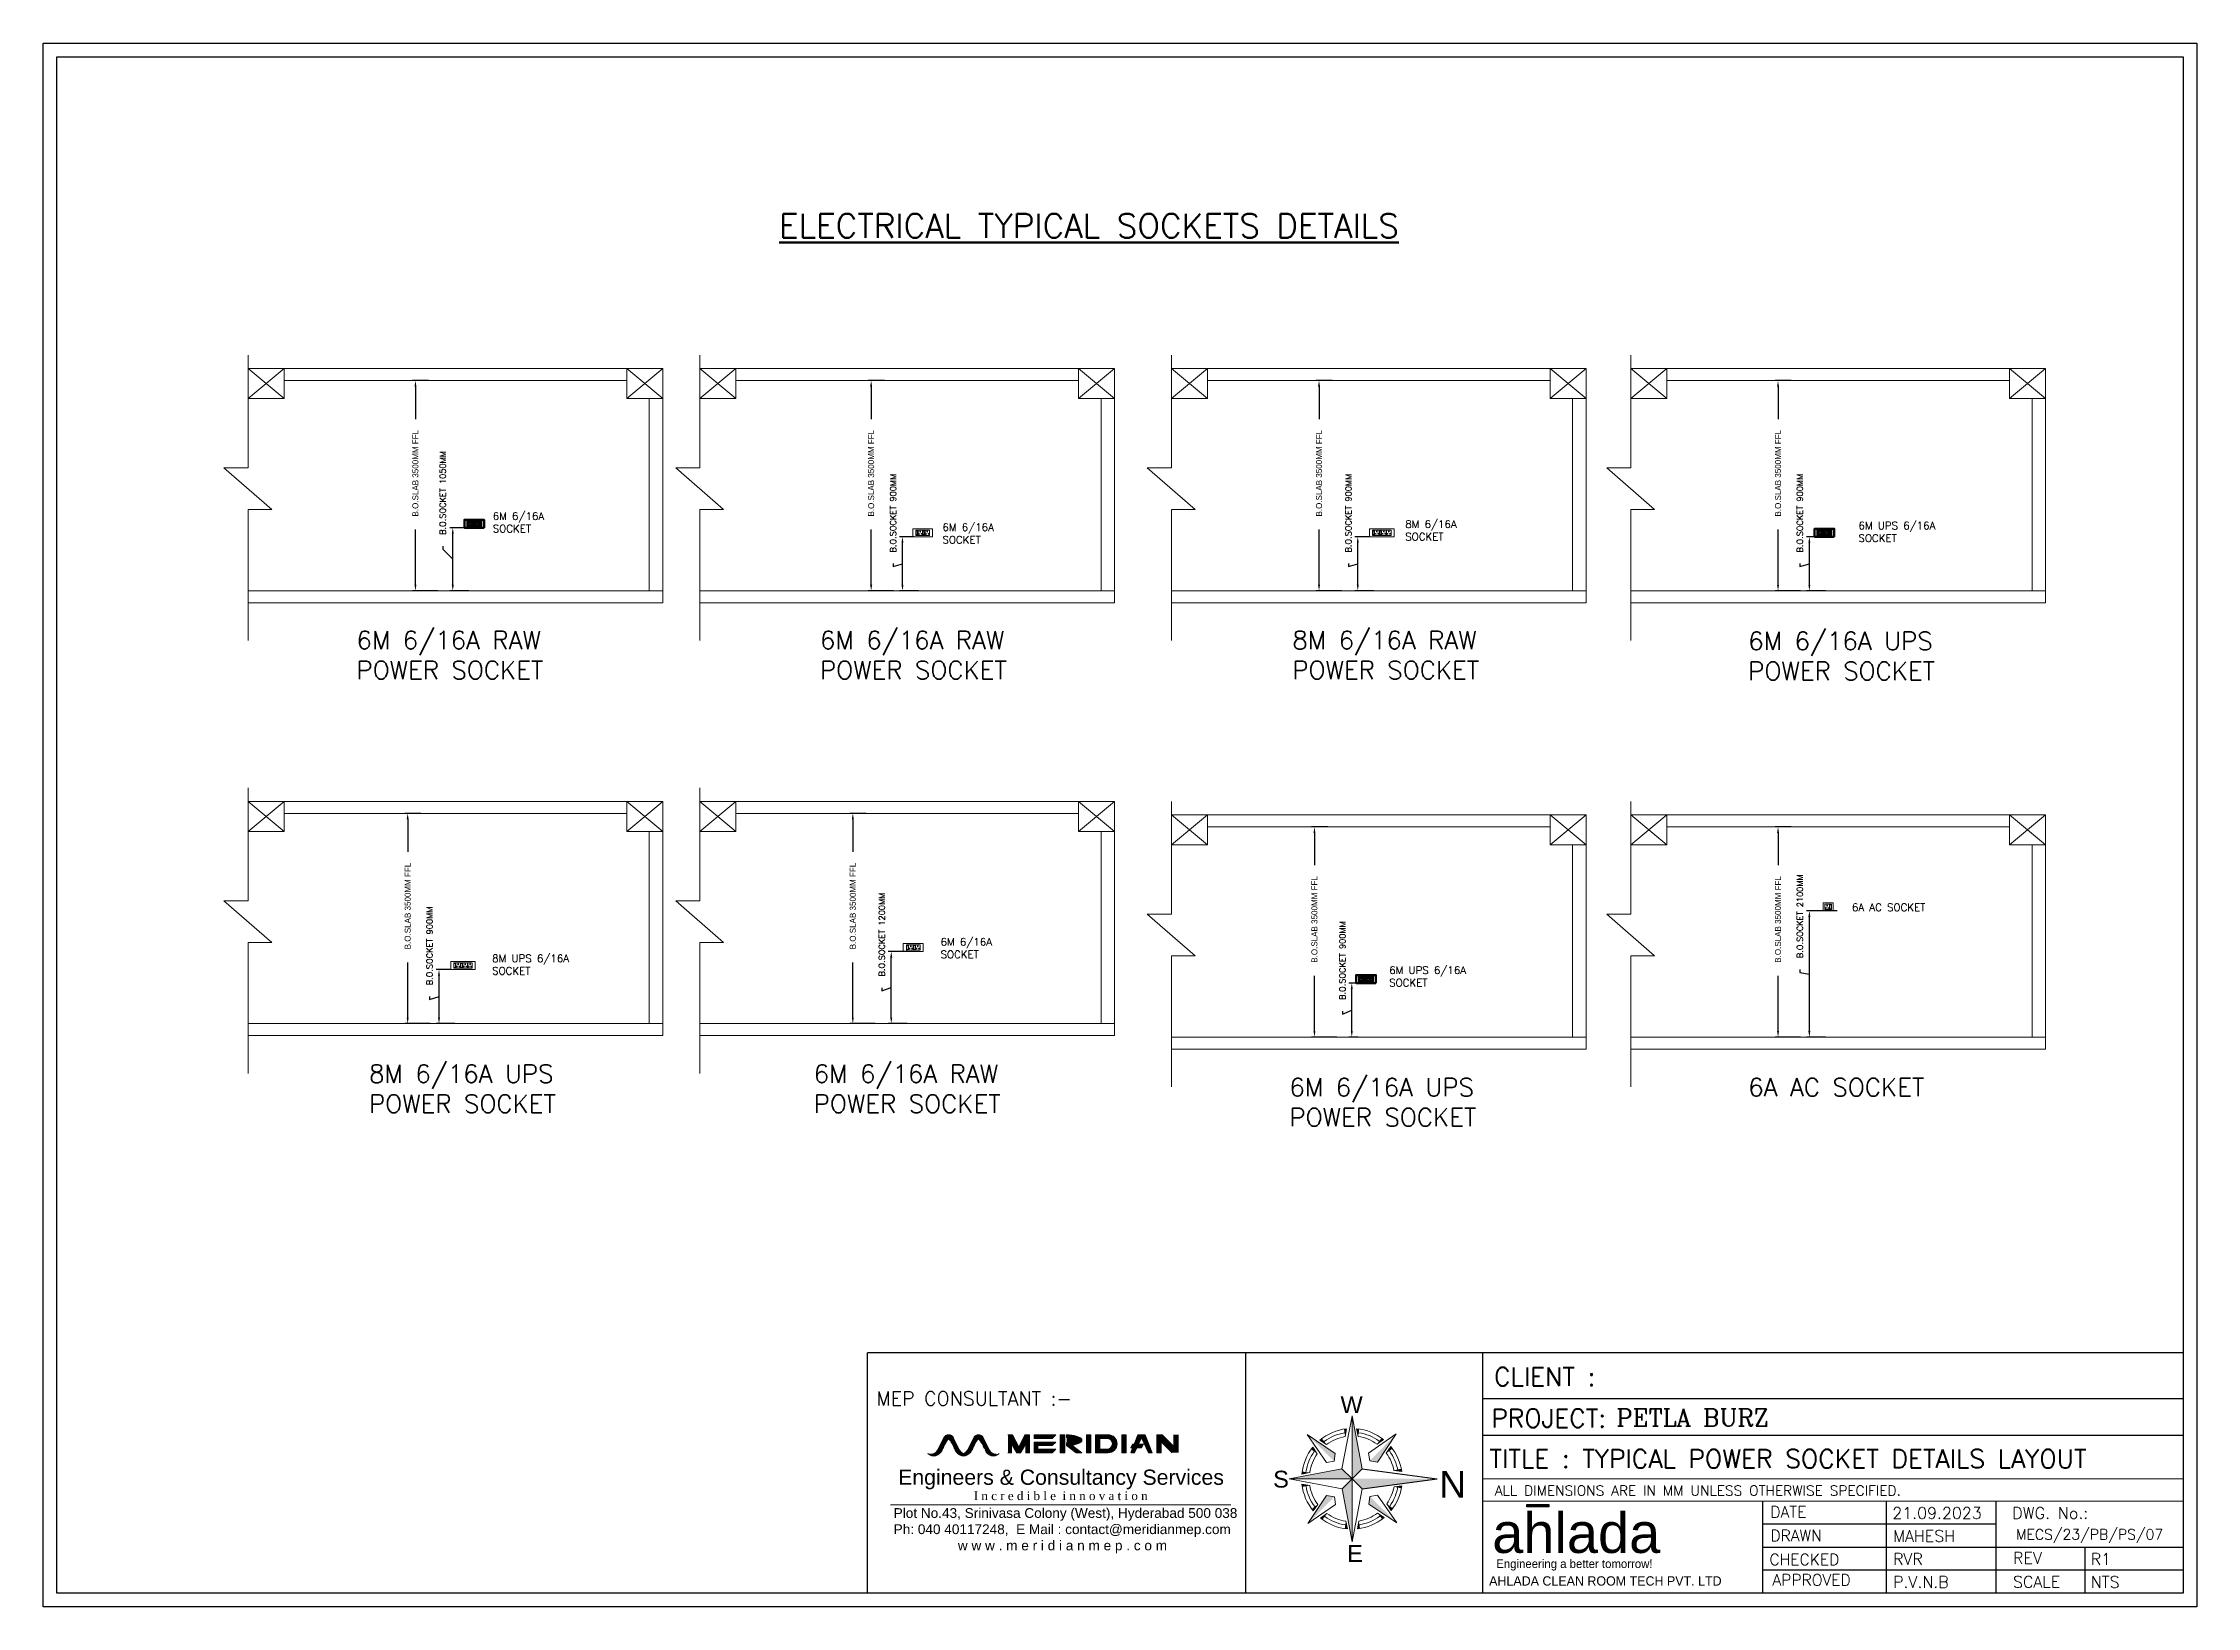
# Model space of a CAD drawing. Header units: millimetres. Extents: x 1380494 to 2061523, y -305664 to -174999.
# Drawn here: x 1509619 to 1545485, y -266962 to -240919 of the extents above; entities that cross this region are included whole.
import ezdxf
from ezdxf.enums import TextEntityAlignment as Align

# ---------------------------------------------------------------- set-up
doc = ezdxf.new("R2010")
doc.units = ezdxf.units.MM
doc.header["$LTSCALE"] = 600
doc.header["$MEASUREMENT"] = 0
doc.header["$PDMODE"] = 35
doc.linetypes.add('Hidden 2mm', pattern=[3, 2, -1])
for name, color, linetype, lineweight in [('AHU-N Ducting', 30, 'Continuous', 0), ('DIM', 7, 'Continuous', 0), ('ELE-2NOS OF 6-16 RAW POWER SOCKET', 1, 'Continuous', 20), ('ELE-3NOS 6-16A POWER SOCKET', 5, 'Continuous', 25), ('ELE. 2N0S OF 6-16 UPS SOCKETS', 191, 'Continuous', 15), ('FURNITURE WALL', 8, 'Continuous', 0), ('HATCH', 8, 'Continuous', 5), ('MEP_HVAC_RA_DUCT', 1, 'Continuous', 9)]:
    doc.layers.add(name, color=color, linetype=linetype, lineweight=lineweight)
doc.layers.add('ELE-6A AC SOCKET', color=7, linetype='Continuous', lineweight=0, true_color=0x00ceb6)
for name, color, linetype in [('ELE-8M 6-16A UPS SOCKET', 223, 'Continuous'), ('TEXT', 250, 'Continuous'), ('TITLE', 7, 'Continuous')]:
    doc.layers.add(name, color=color, linetype=linetype)
doc.styles.add('ARIAL', font='arial.ttf')
doc.styles.add('Century', font='GOTHIC.TTF')
doc.styles.add('FS-ARIAL', font='arial.ttf')
doc.styles.add('IRFAN', font='romans.shx')
doc.styles.add('RAGHAV', font='')
doc.styles.get("Standard").update_dxf_attribs({"font": 'stylu.ttf'})
doc.styles.add('sudheer', font='romanc.shx')
doc.styles.get('RAGHAV').set_extended_font_data('Sakkal Majalla')
doc.dimstyles.new('AR-BRICK WORK', dxfattribs={"dimscale": 100, "dimtxt": 1, "dimasz": 1, "dimexe": 0.5, "dimexo": 0, "dimgap": 0.25, "dimtad": 0, "dimdec": 0, "dimzin": 1, "dimdsep": 46, "dimtxsty": 'Century', "dimblk": 'OBLIQUE', "dimcen": 0, "dimdle": 1, "dimclrd": 8, "dimclre": 8, "dimclrt": 4, "dimadec": 0, "dimazin": 0, "dimtfac": 1, "dimtdec": 0, "dimtofl": 0, "dimtmove": 1, "dimatfit": 3, "dimldrblk": 'ARCHTICK', "dimfxl": 1, "dimtolj": 1, "dimtzin": 1, "dimarcsym": 2})

msp = doc.modelspace()

# ---------------------------------------------------------------- texts
at = {"lineweight": 9}
for s, height, style, p in [('CLIENT :', 305.67991, 'IRFAN', (1533779.402, -263280.4213)), ('MEP CONSULTANT :-', 231.818998, 'IRFAN', (1523493.6329, -263606.4295, 17.8638)), ('PROJECT:', 305.67991, 'IRFAN', (1533734.6291, -263972.6416)), ('PETLA BURZ', 290.39591, 'sudheer', (1535817.269, -263954.345))]:
    msp.add_text(s, height=height, dxfattribs=dict(at, style=style)).set_placement(p)
at = {"lineweight": 9, "extrusion": (0, 0, -1), "style": 'IRFAN', "text_generation_flag": 2}
for s, height, p in [('TITLE : TYPICAL POWER SOCKET DETAILS LAYOUT', 305.67991, (-1533702.8787, -264646.4176)), ('ALL DIMENSIONS ARE IN MM UNLESS OTHERWISE SPECIFIED.', 167.477487, (-1533793.0906, -265108.1004))]:
    msp.add_text(s, height=height, dxfattribs=at).set_placement(p)
at = {"color": 64, "style": 'sudheer'}
for s, p in [('DATE', (1538681.1775, -265380.9495)), ('DRAWN ', (1538876.3139, -265774.2116)), ('CHECKED', (1538948.4618, -266172.4058)), ('APPROVED', (1539067.7312, -266513.2082))]:
    msp.add_text(s, height=188.73787, dxfattribs=at).set_placement(p, align=Align.MIDDLE_CENTER)
at = {"color": 6, "style": 'sudheer'}
for s, p in [('21.09.2023', (1540411.3546, -265495.2231)), ('MAHESH', (1540424.7372, -265878.5891)), ('RVR', (1540424.7372, -266260.984)), ('R1', (1543716.1675, -266260.984)), ('P.V.N.B', (1540424.7372, -266643.2093)), ('NTS', (1543716.1675, -266643.2093))]:
    msp.add_text(s, height=193.14468, dxfattribs=at).set_placement(p)
at = {"color": 64, "style": 'sudheer'}
for s, p in [('DWG. No.:', (1542409.5164, -265495.2416)), ('REV', (1542422.2037, -266244.1518)), ('SCALE', (1542422.2037, -266640.8877))]:
    msp.add_text(s, height=193.14468, dxfattribs=at).set_placement(p)
at = {"color": 6, "style": 'sudheer'}
msp.add_text('MECS/23/PB/PS/07', height=170.694578, dxfattribs=at).set_placement((1543697.1441, -265838.9384), align=Align.CENTER)
at = {"color": 134, "style": 'RAGHAV'}
msp.add_text('AHLADA CLEAN ROOM TECH PVT. LTD', height=155.061655, dxfattribs=at).set_placement((1533698.5669, -266606.4169))
at = {"layer": 'DIM', "lineweight": 50, "ltscale": 10, "char_height": 125, "attachment_point": 1}
for s, insert, width in [('{\\Fromans.shx|c228;\\C0;6M 6/16A SOCKET}', (1517106.5705, -248734.3291), 1022.634166), ('{\\Fromans.shx|c228;\\C0;6M 6/16A SOCKET}', (1524595.0019, -248919.7135), 1022.634166), ('{\\Fromans.shx|c228;\\C0;8M 6/16A SOCKET}', (1532301.4566, -248868.3622), 1022.634166), ('{\\Fromans.shx|c228;\\C0;6M UPS 6/16A SOCKET}', (1539848.8583, -248892.5434), 1426.108067), ('{\\Fromans.shx|c228;\\C0;6A AC SOCKET\\P}', (1539740.4677, -255249.1432), 1426.108067), ('{\\Fromans.shx|c228;\\C0;8M UPS 6/16A SOCKET}', (1517096.8352, -256099.5596), 1426.108067), ('{\\Fromans.shx|c228;\\C0;6M 6/16A SOCKET}', (1524563.6611, -255824.7258), 1022.634166), ('{\\Fromans.shx|c228;\\C0;6M UPS 6/16A SOCKET}', (1532034.2906, -256296.0177), 1426.108067)]:
    msp.add_mtext(s, dxfattribs=dict(at, insert=insert, width=width))
at = {"layer": 'TEXT', "lineweight": 50, "ltscale": 10, "attachment_point": 1}
for s, insert, char_height, width in [('{\\L\\Fromans.shx|c228;\\C0;ELECTRICAL TYPICAL SOCKETS DETAILS}', (1521875.7643, -243760.975), 400, 12876.570612), ('{\\Fromans.shx|c228;\\C0;6M 6/16A RAW POWER SOCKET}', (1514837.4729, -250710.593), 300, 4707.324513), ('{\\Fromans.shx|c228;\\C0;6M 6/16A RAW POWER SOCKET}', (1522555.6629, -250710.593), 300, 4707.324513), ('{\\Fromans.shx|c228;\\C0;8M 6/16A RAW POWER SOCKET}', (1530421.2321, -250710.593), 300, 4707.324513), ('{\\Fromans.shx|c228;\\C0;6M 6/16A UPS POWER SOCKET}', (1538013.1936, -250725.797), 300, 4707.324513), ('{\\Fromans.shx|c228;\\C0;8M 6/16A UPS POWER SOCKET}', (1515046.5168, -257932.8133), 300, 4707.324513), ('{\\Fromans.shx|c228;\\C0;6M 6/16A RAW POWER SOCKET}', (1522452.0593, -257932.8133), 300, 4707.324513), ('{\\Fromans.shx|c228;\\C0;6M 6/16A UPS POWER SOCKET}', (1530373.5949, -258157.2702), 300, 4707.324513), ('{\\Fromans.shx|c228;\\C0;6A AC SOCKET\\P}', (1538013.1936, -258157.2702), 300, 4707.324513)]:
    msp.add_mtext(s, dxfattribs=dict(at, insert=insert, char_height=char_height, width=width))
at = {"layer": 'TITLE', "color": 7, "style": 'ARIAL'}
for s, p in [('W', (1531223.3577, -263733.9693, 0)), ('S', (1530102.2473, -264974.6176, 0)), ('E', (1531333.8744, -266213.9176, 0))]:
    msp.add_text(s, height=281.0878, dxfattribs=at).set_placement(p)
at = {"layer": 'TITLE', "color": 5, "style": 'ARIAL'}
msp.add_text('N', height=443.3409, rotation=180, dxfattribs=at).set_placement((1533314.8462, -264698.5095, 0))

# ---------------------------------------------------------------- blocks, each defined once
blk = doc.blocks.new('54Y')
at = {"layer": 'ELE. 2N0S OF 6-16 UPS SOCKETS', "color": 140, "lineweight": 50}
for p, q in [((26, 312), (26, 278)), ((26, 278), (26, 312)), ((26, 312), (124, 312)), ((26, 312), (124, 312)), ((124, 278), (26, 278)), ((124, 272), (26, 272)), ((26, 272), (26, 187)), ((26, 187), (124, 187)), ((26, 181), (26, 148)), ((26, 148), (26, 181)), ((26, 181), (124, 181)), ((26, 181), (124, 181)), ((124, 148), (26, 148)), ((26, 142), (26, 57)), ((124, 142), (26, 142)), ((26, 57), (124, 57)), ((37, 281), (37, 309)), ((37, 309), (113, 309)), ((113, 281), (37, 281)), ((37, 150), (37, 179)), ((37, 179), (113, 179)), ((113, 150), (37, 150)), ((110, 309), (110, 281)), ((110, 179), (110, 150)), ((113, 309), (113, 281)), ((113, 179), (113, 150)), ((124, 312), (124, 278)), ((124, 187), (124, 272)), ((124, 181), (124, 148)), ((124, 57), (124, 142))]:
    blk.add_line(p, q, dxfattribs=at)
blk.add_lwpolyline([(150, 368), (150, 0), (0, 0), (0, 368)], close=True, dxfattribs=at)
for centre, radius, start, end in [((51, 230), 6.62, 37.1584, 322.8416), ((51, 99), 6.62, 37.1584, 322.8416), ((58, 230), 4.22, 251.4031, 108.5969), ((58, 99), 4.22, 251.4031, 108.5969), ((94, 254), 5.7, 357.49, 264.7311), ((94, 205), 5.7, 95.2689, 2.51), ((94, 124), 5.7, 357.49, 264.7311), ((94, 75), 5.7, 95.2689, 2.51), ((98, 249), 4.6, 194.9049, 67.3162), ((98, 210), 4.6, 292.6838, 165.0951), ((98, 119), 4.6, 194.9049, 67.3162), ((98, 80), 4.6, 292.6838, 165.0951)]:
    blk.add_arc(centre, radius, start, end, dxfattribs=at)
blk = doc.blocks.new('*D121')
at = {"layer": 'Defpoints', "color": 0, "transparency": 16777216}
for p in [(1516441, -248990), (1516744, -248990), (1516707, -250040)]:
    blk.add_point(p, dxfattribs=at)
at = {"layer": 'DIM', "color": 8, "lineweight": -2, "ltscale": 10, "transparency": 16777216}
for p, q in [((1516744, -248990), (1516391, -248990)), ((1516441, -249940), (1516441, -249090)), ((1516273, -249299), (1516273, -249349)), ((1516273, -249349), (1516441, -249515)), ((1516707, -250040), (1516391, -250040))]:
    blk.add_line(p, q, dxfattribs=at)
at = {"layer": 'DIM', "color": 8, "transparency": 16777216}
for points in [[(1516458, -249090), (1516424, -249090), (1516441, -248990)], [(1516424, -249940), (1516458, -249940), (1516441, -250040)]]:
    blk.add_solid(points, dxfattribs=at)
at = {"layer": 'DIM', "color": 7, "lineweight": 50, "transparency": 16777216, "insert": (1516273, -248446), "char_height": 100, "attachment_point": 5, "rotation": 90}
blk.add_mtext('\\A1;\\A1;{\\Fromans.shx|c228; B.O.SOCKET 1050MM }', dxfattribs=at)
blk = doc.blocks.new('_ArchTick')
at = {"color": 0, "linetype": 'ByBlock', "const_width": 0.15}
blk.add_lwpolyline([(-0.5, -0.5), (0.5, 0.5)], dxfattribs=at)
blk = doc.blocks.new('RTUH 6U')
at = {"layer": 'ELE-2NOS OF 6-16 RAW POWER SOCKET', "color": 30, "ltscale": 300}
for p, q in [((-312, -26), (-227, -26)), ((-312, -124), (-312, -26)), ((-227, -124), (-312, -124)), ((-227, -26), (-227, -124)), ((-187, -26), (-221, -26)), ((-221, -26), (-221, -124)), ((-187, -124), (-221, -124)), ((-221, -124), (-187, -124)), ((-190, -37), (-218, -37)), ((-218, -37), (-218, -113)), ((-190, -40), (-218, -40)), ((-218, -113), (-190, -113)), ((-190, -113), (-190, -37)), ((-187, -124), (-187, -26)), ((-187, -124), (-187, -26)), ((-181, -124), (-181, -26)), ((-181, -26), (-96, -26)), ((-96, -124), (-181, -124)), ((-96, -26), (-96, -124)), ((-57, -26), (-91, -26)), ((-91, -26), (-91, -124)), ((-57, -124), (-91, -124)), ((-91, -124), (-57, -124)), ((-60, -37), (-88, -37)), ((-88, -37), (-88, -113)), ((-60, -40), (-88, -40)), ((-88, -113), (-60, -113)), ((-60, -113), (-60, -37)), ((-57, -124), (-57, -26)), ((-57, -124), (-57, -26))]:
    blk.add_line(p, q, dxfattribs=at)
blk.add_lwpolyline([(0, 0), (-368, 0), (-368, -150), (0, -150)], close=True, dxfattribs=at)
for centre, radius, start, end in [((-293, -56), 5.7, 87.49, 354.7311), ((-289, -52), 4.6, 284.9049, 157.3162), ((-269, -99), 6.62, 127.1584, 52.8416), ((-269, -92), 4.22, 341.4031, 198.5969), ((-249, -52), 4.6, 22.6838, 255.0951), ((-245, -56), 5.7, 185.2689, 92.51), ((-163, -56), 5.7, 87.49, 354.7311), ((-159, -52), 4.6, 284.9049, 157.3162), ((-139, -99), 6.62, 127.1584, 52.8416), ((-139, -92), 4.22, 341.4031, 198.5969), ((-119, -52), 4.6, 22.6838, 255.0951), ((-115, -56), 5.7, 185.2689, 92.51)]:
    blk.add_arc(centre, radius, start, end, dxfattribs=at)
blk = doc.blocks.new('*D122')
at = {"layer": 'Defpoints', "color": 0, "transparency": 16777216}
for p in [(1523929, -249140), (1524124, -249140), (1524195, -250040)]:
    blk.add_point(p, dxfattribs=at)
at = {"layer": 'DIM', "color": 8, "lineweight": -2, "ltscale": 10, "transparency": 16777216}
for p, q in [((1524124, -249140), (1523879, -249140)), ((1523929, -249940), (1523929, -249240)), ((1523773, -249588), (1523773, -249638)), ((1523773, -249638), (1523929, -249590)), ((1524195, -250040), (1523879, -250040))]:
    blk.add_line(p, q, dxfattribs=at)
at = {"layer": 'DIM', "color": 8, "transparency": 16777216}
for points in [[(1523946, -249240), (1523913, -249240), (1523929, -249140)], [(1523913, -249940), (1523946, -249940), (1523929, -250040)]]:
    blk.add_solid(points, dxfattribs=at)
at = {"layer": 'DIM', "color": 7, "lineweight": 50, "transparency": 16777216, "insert": (1523773, -248782), "char_height": 100, "attachment_point": 5, "rotation": 90}
blk.add_mtext('\\A1;\\A1;{\\Fromans.shx|c228; B.O.SOCKET 900MM }', dxfattribs=at)
blk = doc.blocks.new('*D123')
at = {"layer": 'Defpoints', "color": 0, "transparency": 16777216}
for p in [(1531511, -249140), (1531706, -249140), (1531777, -250040)]:
    blk.add_point(p, dxfattribs=at)
at = {"layer": 'DIM', "color": 8, "lineweight": -2, "ltscale": 10, "transparency": 16777216}
for p, q in [((1531706, -249140), (1531461, -249140)), ((1531511, -249940), (1531511, -249240)), ((1531355, -249588), (1531355, -249638)), ((1531355, -249638), (1531511, -249590)), ((1531777, -250040), (1531461, -250040))]:
    blk.add_line(p, q, dxfattribs=at)
at = {"layer": 'DIM', "color": 8, "transparency": 16777216}
for points in [[(1531528, -249240), (1531495, -249240), (1531511, -249140)], [(1531495, -249940), (1531528, -249940), (1531511, -250040)]]:
    blk.add_solid(points, dxfattribs=at)
at = {"layer": 'DIM', "color": 7, "lineweight": 50, "transparency": 16777216, "insert": (1531355, -248782), "char_height": 100, "attachment_point": 5, "rotation": 90}
blk.add_mtext('\\A1;\\A1;{\\Fromans.shx|c228; B.O.SOCKET 900MM }', dxfattribs=at)
blk = doc.blocks.new('543WYH')
at = {"layer": 'ELE-2NOS OF 6-16 RAW POWER SOCKET', "color": 30, "linetype": 'ByBlock'}
for p, q in [((-124, -57), (-124, -91)), ((-26, -57), (-124, -57)), ((-26, -57), (-124, -57)), ((-124, -91), (-26, -91)), ((-124, -96), (-26, -96)), ((-124, -181), (-124, -96)), ((-26, -181), (-124, -181)), ((-124, -187), (-124, -221)), ((-26, -187), (-124, -187)), ((-26, -187), (-124, -187)), ((-124, -221), (-26, -221)), ((-124, -312), (-124, -227)), ((-124, -227), (-26, -227)), ((-26, -312), (-124, -312)), ((-124, -402), (-124, -317)), ((-124, -317), (-26, -317)), ((-113, -60), (-113, -88)), ((-37, -60), (-113, -60)), ((-113, -88), (-37, -88)), ((-113, -190), (-113, -218)), ((-37, -190), (-113, -190)), ((-113, -218), (-37, -218)), ((-110, -60), (-110, -88)), ((-110, -190), (-110, -218)), ((-37, -88), (-37, -60)), ((-37, -218), (-37, -190)), ((-26, -57), (-26, -91)), ((-26, -91), (-26, -57)), ((-26, -96), (-26, -181)), ((-26, -187), (-26, -221)), ((-26, -221), (-26, -187)), ((-26, -227), (-26, -312)), ((-26, -317), (-26, -402)), ((-26, -402), (-124, -402))]:
    blk.add_line(p, q, dxfattribs=at)
blk.add_lwpolyline([(-150, 0), (-150, -459), (0, -459), (0, 0)], close=True, dxfattribs=at)
for centre, radius, start, end in [((-98, -119), 4.6, 112.6838, 345.0951), ((-98, -159), 4.6, 14.9049, 247.3162), ((-98, -249), 4.6, 112.6838, 345.0951), ((-98, -289), 4.6, 14.9049, 247.3162), ((-98, -340), 4.6, 112.6838, 345.0951), ((-98, -379), 4.6, 14.9049, 247.3162), ((-94, -115), 5.7, 275.2689, 182.51), ((-94, -163), 5.7, 177.49, 84.7311), ((-94, -245), 5.7, 275.2689, 182.51), ((-94, -293), 5.7, 177.49, 84.7311), ((-94, -335), 5.7, 275.2689, 182.51), ((-94, -384), 5.7, 177.49, 84.7311), ((-58, -139), 4.22, 71.4031, 288.5969), ((-58, -269), 4.22, 71.4031, 288.5969), ((-58, -360), 4.22, 71.4031, 288.5969), ((-51, -139), 6.62, 217.1584, 142.8416), ((-51, -269), 6.62, 217.1584, 142.8416), ((-51, -360), 6.62, 217.1584, 142.8416)]:
    blk.add_arc(centre, radius, start, end, dxfattribs=at)
blk = doc.blocks.new('*D124')
at = {"layer": 'Defpoints', "color": 0, "transparency": 16777216}
for p in [(1515819, -246540), (1516039, -246540), (1516193, -250040)]:
    blk.add_point(p, dxfattribs=at)
at = {"layer": 'DIM', "color": 8, "lineweight": -2, "ltscale": 10, "transparency": 16777216}
for p, q in [((1516039, -246540), (1515769, -246540)), ((1515819, -246640), (1515819, -247180)), ((1515819, -249940), (1515819, -249021)), ((1516193, -250040), (1515769, -250040))]:
    blk.add_line(p, q, dxfattribs=at)
at = {"layer": 'DIM', "color": 8, "transparency": 16777216}
for points in [[(1515836, -246640), (1515803, -246640), (1515819, -246540)], [(1515803, -249940), (1515836, -249940), (1515819, -250040)]]:
    blk.add_solid(points, dxfattribs=at)
at = {"layer": 'DIM', "color": 7, "lineweight": 50, "transparency": 16777216, "insert": (1515819, -248101), "char_height": 100, "attachment_point": 5, "rotation": 90}
blk.add_mtext('\\A1;\\A1; B.O.SLAB 3500MM FFL', dxfattribs=at)
blk = doc.blocks.new('*D125')
at = {"layer": 'Defpoints', "color": 0, "transparency": 16777216}
for p in [(1523408, -246540), (1523628, -246540), (1523781, -250040)]:
    blk.add_point(p, dxfattribs=at)
at = {"layer": 'DIM', "color": 8, "lineweight": -2, "ltscale": 10, "transparency": 16777216}
for p, q in [((1523628, -246540), (1523358, -246540)), ((1523408, -246640), (1523408, -247180)), ((1523408, -249940), (1523408, -249021)), ((1523781, -250040), (1523358, -250040))]:
    blk.add_line(p, q, dxfattribs=at)
at = {"layer": 'DIM', "color": 8, "transparency": 16777216}
for points in [[(1523425, -246640), (1523391, -246640), (1523408, -246540)], [(1523391, -249940), (1523425, -249940), (1523408, -250040)]]:
    blk.add_solid(points, dxfattribs=at)
at = {"layer": 'DIM', "color": 7, "lineweight": 50, "transparency": 16777216, "insert": (1523408, -248101), "char_height": 100, "attachment_point": 5, "rotation": 90}
blk.add_mtext('\\A1;\\A1; B.O.SLAB 3500MM FFL', dxfattribs=at)
blk = doc.blocks.new('*D126')
at = {"layer": 'Defpoints', "color": 0, "transparency": 16777216}
for p in [(1530866, -246540), (1531086, -246540), (1531239, -250040)]:
    blk.add_point(p, dxfattribs=at)
at = {"layer": 'DIM', "color": 8, "lineweight": -2, "ltscale": 10, "transparency": 16777216}
for p, q in [((1531086, -246540), (1530816, -246540)), ((1530866, -246640), (1530866, -247180)), ((1530866, -249940), (1530866, -249021)), ((1531239, -250040), (1530816, -250040))]:
    blk.add_line(p, q, dxfattribs=at)
at = {"layer": 'DIM', "color": 8, "transparency": 16777216}
for points in [[(1530883, -246640), (1530849, -246640), (1530866, -246540)], [(1530849, -249940), (1530883, -249940), (1530866, -250040)]]:
    blk.add_solid(points, dxfattribs=at)
at = {"layer": 'DIM', "color": 7, "lineweight": 50, "transparency": 16777216, "insert": (1530866, -248101), "char_height": 100, "attachment_point": 5, "rotation": 90}
blk.add_mtext('\\A1;\\A1; B.O.SLAB 3500MM FFL', dxfattribs=at)
blk = doc.blocks.new('6 MODULES RAW POWER')
at = {"layer": 'ELE-2NOS OF 6-16 RAW POWER SOCKET', "color": 1, "ltscale": 300}
for p, q in [((-6, 92), (-6, 20)), ((-6, 92), (-6, 20)), ((19, 92), (-6, 92)), ((-6, 92), (19, 92)), ((-6, 20), (19, 20)), ((-4, 84), (-4, 28)), ((17, 84), (-4, 84)), ((-4, 30), (17, 30)), ((-4, 28), (17, 28)), ((17, 28), (17, 84)), ((19, 20), (19, 92)), ((23, 92), (87, 92)), ((23, 20), (23, 92)), ((87, 20), (23, 20)), ((87, 92), (87, 20)), ((91, 92), (91, 20)), ((91, 92), (91, 20)), ((116, 92), (91, 92)), ((91, 92), (116, 92)), ((91, 20), (116, 20)), ((93, 84), (93, 28)), ((114, 84), (93, 84)), ((93, 30), (114, 30)), ((93, 28), (114, 28)), ((114, 28), (114, 84)), ((116, 20), (116, 92)), ((120, 20), (120, 92)), ((120, 92), (184, 92)), ((184, 20), (120, 20)), ((184, 92), (184, 20))]:
    blk.add_line(p, q, dxfattribs=at)
blk.add_lwpolyline([(-49, 0), (226, 0), (226, 112), (-49, 112)], close=True, dxfattribs=at)
for centre, radius, start, end in [((37, 42), 4.25, 5.2689, 272.51), ((40, 39), 3.43, 202.6838, 75.0951), ((55, 74), 4.93, 307.1584, 232.8416), ((55, 69), 3.14, 161.4031, 18.5969), ((70, 39), 3.43, 104.9049, 337.3162), ((73, 42), 4.25, 267.49, 174.7311), ((134, 42), 4.25, 5.2689, 272.51), ((137, 39), 3.43, 202.6838, 75.0951), ((152, 74), 4.93, 307.1584, 232.8416), ((152, 69), 3.14, 161.4031, 18.5969), ((167, 39), 3.43, 104.9049, 337.3162), ((170, 42), 4.25, 267.49, 174.7311)]:
    blk.add_arc(centre, radius, start, end, dxfattribs=at)
blk = doc.blocks.new('*D127')
at = {"layer": 'Defpoints', "color": 0, "transparency": 16777216}
for p in [(1523742, -256047), (1524009, -256047), (1524008, -257247)]:
    blk.add_point(p, dxfattribs=at)
at = {"layer": 'DIM', "color": 8, "lineweight": -2, "ltscale": 10, "transparency": 16777216}
for p, q in [((1524009, -256047), (1523692, -256047)), ((1523742, -257147), (1523742, -256147)), ((1523586, -256704), (1523742, -256647)), ((1523586, -256654), (1523586, -256704)), ((1524008, -257247), (1523692, -257247))]:
    blk.add_line(p, q, dxfattribs=at)
at = {"layer": 'DIM', "color": 8, "transparency": 16777216}
for points in [[(1523759, -256147), (1523726, -256147), (1523742, -256047)], [(1523726, -257147), (1523759, -257147), (1523742, -257247)]]:
    blk.add_solid(points, dxfattribs=at)
at = {"layer": 'DIM', "color": 7, "lineweight": 50, "transparency": 16777216, "insert": (1523586, -255800), "char_height": 100, "attachment_point": 5, "rotation": 90}
blk.add_mtext('\\A1;\\A1;{\\Fromans.shx|c228; B.O.SOCKET 1200MM }', dxfattribs=at)
blk = doc.blocks.new('*D128')
at = {"layer": 'Defpoints', "color": 0, "transparency": 16777216}
for p in [(1523103, -253747), (1523323, -253747), (1523476, -257247)]:
    blk.add_point(p, dxfattribs=at)
at = {"layer": 'DIM', "color": 8, "lineweight": -2, "ltscale": 10, "transparency": 16777216}
for p, q in [((1523323, -253747), (1523053, -253747)), ((1523103, -253847), (1523103, -254387)), ((1523103, -257147), (1523103, -256228)), ((1523476, -257247), (1523053, -257247))]:
    blk.add_line(p, q, dxfattribs=at)
at = {"layer": 'DIM', "color": 8, "transparency": 16777216}
for points in [[(1523119, -253847), (1523086, -253847), (1523103, -253747)], [(1523086, -257147), (1523119, -257147), (1523103, -257247)]]:
    blk.add_solid(points, dxfattribs=at)
at = {"layer": 'DIM', "color": 7, "lineweight": 50, "transparency": 16777216, "insert": (1523103, -255308), "char_height": 100, "attachment_point": 5, "rotation": 90}
blk.add_mtext('\\A1;\\A1; B.O.SLAB 3500MM FFL', dxfattribs=at)
blk = doc.blocks.new('5Y3AQY')
at = {"layer": 'ELE. 2N0S OF 6-16 UPS SOCKETS', "color": 72, "lineweight": 50}
for p, q in [((-312, -26), (-278, -26)), ((-312, -124), (-312, -26)), ((-312, -124), (-312, -26)), ((-312, -124), (-278, -124)), ((-278, -124), (-312, -124)), ((-309, -37), (-281, -37)), ((-309, -113), (-309, -37)), ((-309, -40), (-281, -40)), ((-281, -113), (-309, -113)), ((-281, -37), (-281, -113)), ((-278, -26), (-278, -124)), ((-272, -26), (-272, -124)), ((-187, -26), (-272, -26)), ((-272, -124), (-187, -124)), ((-187, -124), (-187, -26)), ((-181, -26), (-148, -26)), ((-181, -124), (-181, -26)), ((-181, -124), (-181, -26)), ((-181, -124), (-148, -124)), ((-148, -124), (-181, -124)), ((-179, -37), (-150, -37)), ((-179, -113), (-179, -37)), ((-179, -40), (-150, -40)), ((-150, -113), (-179, -113)), ((-150, -37), (-150, -113)), ((-148, -26), (-148, -124)), ((-57, -26), (-142, -26)), ((-142, -26), (-142, -124)), ((-142, -124), (-57, -124)), ((-57, -124), (-57, -26))]:
    blk.add_line(p, q, dxfattribs=at)
blk.add_lwpolyline([(-368, 0), (0, 0), (0, -150), (-368, -150)], close=True, dxfattribs=at)
for centre, radius, start, end in [((-254, -56), 5.7, 87.49, 354.7311), ((-249, -52), 4.6, 284.9049, 157.3162), ((-230, -99), 6.62, 127.1584, 52.8416), ((-230, -92), 4.22, 341.4031, 198.5969), ((-210, -52), 4.6, 22.6838, 255.0951), ((-205, -56), 5.7, 185.2689, 92.51), ((-124, -56), 5.7, 87.49, 354.7311), ((-119, -52), 4.6, 284.9049, 157.3162), ((-99, -99), 6.62, 127.1584, 52.8416), ((-99, -92), 4.22, 341.4031, 198.5969), ((-80, -52), 4.6, 22.6838, 255.0951), ((-75, -56), 5.7, 185.2689, 92.51)]:
    blk.add_arc(centre, radius, start, end, dxfattribs=at)
blk = doc.blocks.new('*D129')
at = {"layer": 'Defpoints', "color": 0, "transparency": 16777216}
for p in [(1539031, -249141), (1539226, -249141), (1539297, -250041)]:
    blk.add_point(p, dxfattribs=at)
at = {"layer": 'DIM', "color": 8, "lineweight": -2, "ltscale": 10, "transparency": 16777216}
for p, q in [((1539226, -249141), (1538981, -249141)), ((1539031, -249941), (1539031, -249241)), ((1538874, -249588), (1538874, -249638)), ((1538874, -249638), (1539031, -249591)), ((1539297, -250041), (1538981, -250041))]:
    blk.add_line(p, q, dxfattribs=at)
at = {"layer": 'DIM', "color": 8, "transparency": 16777216}
for points in [[(1539048, -249241), (1539014, -249241), (1539031, -249141)], [(1539014, -249941), (1539048, -249941), (1539031, -250041)]]:
    blk.add_solid(points, dxfattribs=at)
at = {"layer": 'DIM', "color": 7, "lineweight": 50, "transparency": 16777216, "insert": (1538874, -248782), "char_height": 100, "attachment_point": 5, "rotation": 90}
blk.add_mtext('\\A1;\\A1;{\\Fromans.shx|c228; B.O.SOCKET 900MM }', dxfattribs=at)
blk = doc.blocks.new('*D130')
at = {"layer": 'Defpoints', "color": 0, "transparency": 16777216}
for p in [(1538509, -246541), (1538729, -246541), (1538883, -250041)]:
    blk.add_point(p, dxfattribs=at)
at = {"layer": 'DIM', "color": 8, "lineweight": -2, "ltscale": 10, "transparency": 16777216}
for p, q in [((1538729, -246541), (1538459, -246541)), ((1538509, -246641), (1538509, -247181)), ((1538509, -249941), (1538509, -249021)), ((1538883, -250041), (1538459, -250041))]:
    blk.add_line(p, q, dxfattribs=at)
at = {"layer": 'DIM', "color": 8, "transparency": 16777216}
for points in [[(1538526, -246641), (1538493, -246641), (1538509, -246541)], [(1538493, -249941), (1538526, -249941), (1538509, -250041)]]:
    blk.add_solid(points, dxfattribs=at)
at = {"layer": 'DIM', "color": 7, "lineweight": 50, "transparency": 16777216, "insert": (1538509, -248101), "char_height": 100, "attachment_point": 5, "rotation": 90}
blk.add_mtext('\\A1;\\A1; B.O.SLAB 3500MM FFL', dxfattribs=at)
blk = doc.blocks.new('543E')
at = {"layer": 'ELE. 2N0S OF 6-16 UPS SOCKETS', "color": 72, "linetype": 'ByBlock'}
for p, q in [((-124, -57), (-124, -91)), ((-26, -57), (-124, -57)), ((-26, -57), (-124, -57)), ((-124, -91), (-26, -91)), ((-124, -96), (-26, -96)), ((-124, -181), (-124, -96)), ((-26, -181), (-124, -181)), ((-124, -187), (-124, -221)), ((-26, -187), (-124, -187)), ((-26, -187), (-124, -187)), ((-124, -221), (-26, -221)), ((-124, -312), (-124, -227)), ((-124, -227), (-26, -227)), ((-26, -312), (-124, -312)), ((-124, -402), (-124, -317)), ((-124, -317), (-26, -317)), ((-113, -60), (-113, -88)), ((-37, -60), (-113, -60)), ((-113, -88), (-37, -88)), ((-113, -190), (-113, -218)), ((-37, -190), (-113, -190)), ((-113, -218), (-37, -218)), ((-110, -60), (-110, -88)), ((-110, -190), (-110, -218)), ((-37, -88), (-37, -60)), ((-37, -218), (-37, -190)), ((-26, -57), (-26, -91)), ((-26, -91), (-26, -57)), ((-26, -96), (-26, -181)), ((-26, -187), (-26, -221)), ((-26, -221), (-26, -187)), ((-26, -227), (-26, -312)), ((-26, -317), (-26, -402)), ((-26, -402), (-124, -402))]:
    blk.add_line(p, q, dxfattribs=at)
blk.add_lwpolyline([(-150, 0), (-150, -459), (0, -459), (0, 0)], close=True, dxfattribs=at)
for centre, radius, start, end in [((-98, -119), 4.6, 112.6838, 345.0951), ((-98, -159), 4.6, 14.9049, 247.3162), ((-98, -249), 4.6, 112.6838, 345.0951), ((-98, -289), 4.6, 14.9049, 247.3162), ((-98, -340), 4.6, 112.6838, 345.0951), ((-98, -379), 4.6, 14.9049, 247.3162), ((-94, -115), 5.7, 275.2689, 182.51), ((-94, -163), 5.7, 177.49, 84.7311), ((-94, -245), 5.7, 275.2689, 182.51), ((-94, -293), 5.7, 177.49, 84.7311), ((-94, -335), 5.7, 275.2689, 182.51), ((-94, -384), 5.7, 177.49, 84.7311), ((-58, -139), 4.22, 71.4031, 288.5969), ((-58, -269), 4.22, 71.4031, 288.5969), ((-58, -360), 4.22, 71.4031, 288.5969), ((-51, -139), 6.62, 217.1584, 142.8416), ((-51, -269), 6.62, 217.1584, 142.8416), ((-51, -360), 6.62, 217.1584, 142.8416)]:
    blk.add_arc(centre, radius, start, end, dxfattribs=at)
blk = doc.blocks.new('*D131')
at = {"layer": 'Defpoints', "color": 0, "transparency": 16777216}
for p in [(1516212, -256348), (1516407, -256348), (1516478, -257248)]:
    blk.add_point(p, dxfattribs=at)
at = {"layer": 'DIM', "color": 8, "lineweight": -2, "ltscale": 10, "transparency": 16777216}
for p, q in [((1516407, -256348), (1516162, -256348)), ((1516055, -256795), (1516055, -256845)), ((1516055, -256845), (1516212, -256798)), ((1516212, -257148), (1516212, -256448)), ((1516478, -257248), (1516162, -257248))]:
    blk.add_line(p, q, dxfattribs=at)
at = {"layer": 'DIM', "color": 8, "transparency": 16777216}
for points in [[(1516228, -256448), (1516195, -256448), (1516212, -256348)], [(1516195, -257148), (1516228, -257148), (1516212, -257248)]]:
    blk.add_solid(points, dxfattribs=at)
at = {"layer": 'DIM', "color": 7, "lineweight": 50, "transparency": 16777216, "insert": (1516055, -255989), "char_height": 100, "attachment_point": 5, "rotation": 90}
blk.add_mtext('\\A1;\\A1;{\\Fromans.shx|c228; B.O.SOCKET 900MM }', dxfattribs=at)
blk = doc.blocks.new('*D132')
at = {"layer": 'Defpoints', "color": 0, "transparency": 16777216}
for p in [(1515690, -253748), (1515910, -253748), (1516063, -257248)]:
    blk.add_point(p, dxfattribs=at)
at = {"layer": 'DIM', "color": 8, "lineweight": -2, "ltscale": 10, "transparency": 16777216}
for p, q in [((1515910, -253748), (1515640, -253748)), ((1515690, -253848), (1515690, -254388)), ((1515690, -257148), (1515690, -256228)), ((1516063, -257248), (1515640, -257248))]:
    blk.add_line(p, q, dxfattribs=at)
at = {"layer": 'DIM', "color": 8, "transparency": 16777216}
for points in [[(1515707, -253848), (1515673, -253848), (1515690, -253748)], [(1515673, -257148), (1515707, -257148), (1515690, -257248)]]:
    blk.add_solid(points, dxfattribs=at)
at = {"layer": 'DIM', "color": 7, "lineweight": 50, "transparency": 16777216, "insert": (1515690, -255308), "char_height": 100, "attachment_point": 5, "rotation": 90}
blk.add_mtext('\\A1;\\A1; B.O.SLAB 3500MM FFL', dxfattribs=at)
blk = doc.blocks.new('6MODULE-UPS')
at = {"layer": 'ELE. 2N0S OF 6-16 UPS SOCKETS', "color": 223, "lineweight": 50}
for p, q in [((-6, 92), (-6, 20)), ((-6, 92), (-6, 20)), ((19, 92), (-6, 92)), ((-6, 92), (19, 92)), ((-6, 20), (19, 20)), ((-4, 84), (-4, 28)), ((17, 84), (-4, 84)), ((-4, 30), (17, 30)), ((-4, 28), (17, 28)), ((17, 28), (17, 84)), ((19, 20), (19, 92)), ((24, 92), (87, 92)), ((24, 20), (24, 92)), ((87, 20), (24, 20)), ((87, 92), (87, 20)), ((91, 92), (91, 20)), ((91, 92), (91, 20)), ((116, 92), (91, 92)), ((91, 92), (116, 92)), ((91, 20), (116, 20)), ((93, 84), (93, 28)), ((114, 84), (93, 84)), ((93, 30), (114, 30)), ((93, 28), (114, 28)), ((114, 28), (114, 84)), ((116, 20), (116, 92)), ((120, 20), (120, 92)), ((120, 92), (184, 92)), ((184, 20), (120, 20)), ((184, 92), (184, 20))]:
    blk.add_line(p, q, dxfattribs=at)
blk.add_lwpolyline([(-48, 0), (226, 0), (226, 112), (-48, 112)], close=True, dxfattribs=at)
for centre, radius, start, end in [((37, 42), 4.24, 5.2689, 272.51), ((41, 39), 3.42, 202.6838, 75.0951), ((55, 74), 4.92, 307.1584, 232.8416), ((55, 69), 3.14, 161.4031, 18.5969), ((70, 39), 3.42, 104.9049, 337.3162), ((73, 42), 4.24, 267.49, 174.7311), ((134, 42), 4.24, 5.2689, 272.51), ((137, 39), 3.42, 202.6838, 75.0951), ((152, 74), 4.92, 307.1584, 232.8416), ((152, 69), 3.14, 161.4031, 18.5969), ((167, 39), 3.42, 104.9049, 337.3162), ((170, 42), 4.24, 267.49, 174.7311)]:
    blk.add_arc(centre, radius, start, end, dxfattribs=at)
blk = doc.blocks.new('*D133')
at = {"layer": 'Defpoints', "color": 0, "transparency": 16777216}
for p in [(1531411, -256572), (1531509, -256572), (1531519, -257472)]:
    blk.add_point(p, dxfattribs=at)
at = {"layer": 'DIM', "color": 8, "lineweight": -2, "ltscale": 10, "transparency": 16777216}
for p, q in [((1531509, -256572), (1531361, -256572)), ((1531411, -257372), (1531411, -256672)), ((1531255, -257089), (1531411, -257022)), ((1531255, -257039), (1531255, -257089)), ((1531519, -257472), (1531361, -257472))]:
    blk.add_line(p, q, dxfattribs=at)
at = {"layer": 'DIM', "color": 8, "transparency": 16777216}
for points in [[(1531428, -256672), (1531395, -256672), (1531411, -256572)], [(1531395, -257372), (1531428, -257372), (1531411, -257472)]]:
    blk.add_solid(points, dxfattribs=at)
at = {"layer": 'DIM', "color": 7, "lineweight": 50, "transparency": 16777216, "insert": (1531255, -256233), "char_height": 100, "attachment_point": 5, "rotation": 90}
blk.add_mtext('\\A1;\\A1;{\\Fromans.shx|c228; B.O.SOCKET 900MM }', dxfattribs=at)
blk = doc.blocks.new('*D134')
at = {"layer": 'Defpoints', "color": 0, "transparency": 16777216}
for p in [(1530790, -253972), (1531010, -253972), (1531163, -257472)]:
    blk.add_point(p, dxfattribs=at)
at = {"layer": 'DIM', "color": 8, "lineweight": -2, "ltscale": 10, "transparency": 16777216}
for p, q in [((1531010, -253972), (1530740, -253972)), ((1530790, -254072), (1530790, -254612)), ((1530790, -257372), (1530790, -256452)), ((1531163, -257472), (1530740, -257472))]:
    blk.add_line(p, q, dxfattribs=at)
at = {"layer": 'DIM', "color": 8, "transparency": 16777216}
for points in [[(1530806, -254072), (1530773, -254072), (1530790, -253972)], [(1530773, -257372), (1530806, -257372), (1530790, -257472)]]:
    blk.add_solid(points, dxfattribs=at)
at = {"layer": 'DIM', "color": 7, "lineweight": 50, "transparency": 16777216, "insert": (1530790, -255532), "char_height": 100, "attachment_point": 5, "rotation": 90}
blk.add_mtext('\\A1;\\A1; B.O.SLAB 3500MM FFL', dxfattribs=at)
blk = doc.blocks.new('Logo')
h = blk.add_hatch(color=134)
h.dxf.hatch_style = 1
h.paths.add_polyline_path([(7.31, 6.26), (4.47, 6.26), (4.47, 5.93), (7.31, 5.93)])
at = {"color": 134}
blk.add_lwpolyline([(4.47, 6.26), (7.31, 6.26), (7.31, 5.93), (4.47, 5.93)], close=True, dxfattribs=at)
at = {"color": 134, "style": 'FS-ARIAL'}
blk.add_text('ahlada', height=5.161, dxfattribs=at).set_placement((0, 0))
at = {"color": 8, "style": 'RAGHAV'}
blk.add_text('Engineering a better tomorrow!', height=1.0969, dxfattribs=at).set_placement((0.52, -1.94))
blk = doc.blocks.new('A$C4A7C6C7E')
at = {"layer": 'TITLE', "color": 8, "lineweight": 5}
for p, q in [((-6941, 10518), (-18592, 18312)), ((-10622, 6781), (-18592, 18312)), ((-4207, 4144), (0, 26095)), ((-2825, 17519), (-2234, 20757)), ((0, 26095), (0, 0)), ((0, 0), (0, 26095)), ((4144, 4207), (0, 26095)), ((2559, 17560), (1919, 20788)), ((6781, 10622), (18312, 18592)), ((10518, 6941), (18312, 18592)), ((-14385, 10390), (-16257, 13098)), ((-10607, 14226), (-13343, 16056)), ((-7437, 7325), (-6941, 10518)), ((7325, 7437), (6781, 10622)), ((10390, 14385), (13098, 16257)), ((14226, 10607), (16056, 13343)), ((-4207, 4144), (-26095, 0)), ((0, 0), (-26095, 0)), ((-26095, 0), (0, 0)), ((-4144, -4207), (-26095, 0)), ((-17560, 2559), (-20788, 1919)), ((-7437, 7325), (-10622, 6781)), ((-4207, 4144), (0, 0)), ((0, 0), (-4207, 4144)), ((0, 0), (-4144, -4207)), ((-4144, -4207), (0, 0)), ((0, 0), (4144, 4207)), ((4144, 4207), (0, 0)), ((0, 0), (4207, -4144)), ((4207, -4144), (0, 0)), ((0, 0), (0, -26095)), ((0, -26095), (0, 0)), ((7325, 7437), (10518, 6941)), ((17394, 3514), (20646, 3095)), ((17394, 3514), (20646, 3095)), ((-17519, -2825), (-20757, -2234)), ((-10518, -6941), (-18312, -18592)), ((-7325, -7437), (-10518, -6941)), ((-7325, -7437), (-6781, -10622)), ((-4144, -4207), (0, -26095)), ((4207, -4144), (0, -26095)), ((7437, -7325), (6941, -10518)), ((7437, -7325), (10622, -6781)), ((10622, -6781), (18592, -18312)), ((17433, -3312), (20680, -2857)), ((17433, -3312), (20680, -2857)), ((17434, -3310), (20680, -2857)), ((-6781, -10622), (-18312, -18592)), ((-14226, -10607), (-16056, -13343)), ((-10390, -14385), (-13098, -16257)), ((-2559, -17560), (-1919, -20788)), ((2825, -17519), (2234, -20757)), ((6941, -10518), (18592, -18312)), ((10607, -14226), (13343, -16056)), ((14385, -10390), (16257, -13098))]:
    blk.add_line(p, q, dxfattribs=at)
at = {"layer": 'TITLE', "color": 5}
for p in [(4144, 4207), (4207, -4144)]:
    blk.add_line(p, (35289, 0), dxfattribs=at)
at = {"layer": 'TITLE', "color": 8, "lineweight": 5}
for radius, start, end in [(20877, 96.142689, 129.726248), (19311, 99.161205, 126.707732), (20877, 51.142689, 84.726248), (19311, 54.161205, 81.707732), (20877, 141.142689, 174.726248), (19311, 144.161205, 171.707732), (17745, 144.161205, 171.707732), (17745, 99.161205, 126.707732), (17745, 54.161205, 81.707732), (17745, 11.421813, 36.707732), (19311, 9.85136, 36.707732), (20877, 8.526917, 39.726248), (20877, 186.142689, 219.726248), (19311, 189.161205, 216.707732), (17745, 189.161205, 216.707732), (17745, 324.161205, 349.248684), (19311, 324.161205, 350.81434), (20877, 321.142689, 352.134802), (20877, 231.142689, 264.726248), (19311, 234.161205, 261.707732), (17745, 234.161205, 261.707732), (20877, 276.142689, 309.726248), (17745, 279.161205, 306.707732), (19311, 279.161205, 306.707732)]:
    blk.add_arc((0, 0), radius, start, end, dxfattribs=at)
for points in [[(-18592, 18312), (-6941, 10518), (-7437, 7325)], [(-3324, 20610), (-2234, 20757), (-2825, 17519)], [(0, 26095), (4144, 4207), (0, 0)], [(3011, 20658), (1919, 20788), (2559, 17560)], [(18312, 18592), (10518, 6941), (7325, 7437)], [(-16257, 13098), (-16924, 12223), (-14385, 10390)], [(-13343, 16056), (-12479, 16737), (-10607, 14226)], [(13098, 16257), (12223, 16924), (10390, 14385)], [(16056, 13343), (16737, 12479), (14226, 10607)], [(-26095, 0), (-4207, 4144), (0, 0)], [(-20658, 3011), (-20788, 1919), (-17560, 2559)], [(0, -26095), (-4144, -4207), (0, 0)], [(20646, 3095), (20457, 4167), (17394, 3514)], [(-20610, -3324), (-20757, -2234), (-17519, -2825)], [(-18312, -18592), (-10518, -6941), (-7325, -7437)], [(18592, -18312), (6941, -10518), (7437, -7325)], [(20680, -2857), (20503, -3930), (17433, -3312)], [(-16056, -13343), (-16737, -12479), (-14226, -10607)], [(-13098, -16257), (-12223, -16924), (-10390, -14385)], [(-3011, -20658), (-1919, -20788), (-2559, -17560)], [(3324, -20610), (2234, -20757), (2825, -17519)], [(13343, -16056), (12479, -16737), (10607, -14226)], [(16257, -13098), (16924, -12223), (14385, -10390)]]:
    blk.add_solid(points, dxfattribs=at)
at = {"layer": 'TITLE', "color": 5}
blk.add_solid([(35289, 0), (4207, -4144), (0, 0)], dxfattribs=at)
blk = doc.blocks.new('MECS')
at = {"layer": 'AHU-N Ducting', "lineweight": 0}
for color, points in [(160, [(0.513, 0.909, -0.255342), (0.515, 0.912, -0.046847), (0.522, 0.929, -0.026654), (0.534, 0.952, -0.067185), (0.556, 0.983, -0.027641), (0.574, 1.003), (0.577, 1.006, 0.172136), (0.551, 1.012, 0.247314), (0.52, 0.99), (0.472, 0.896, -0.018001), (0.47, 0.892, -0.031918), (0.466, 0.887, -0.107063), (0.458, 0.878, -0.068722), (0.445, 0.87, -0.110082), (0.433, 0.866, -0.048168), (0.422, 0.865, -0.255342), (0.422, 0.865, -0.105522), (0.41, 0.866, -0.052874), (0.399, 0.87, 0.050549), (0.409, 0.862, 0.15879), (0.448, 0.851, 0.025573), (0.455, 0.852, 0.056901), (0.47, 0.858, 0.076128), (0.493, 0.875, 0.056355), (0.507, 0.895)]), (150, [(0.574, 1.003), (0.556, 0.983, -0.088717), (0.599, 0.909), (0.606, 0.895, 0.090805), (0.626, 0.869, 0.094622), (0.647, 0.865, 0.097626), (0.668, 0.869, -0.179862), (0.639, 0.896), (0.591, 0.99, 0.136823), (0.577, 1.006, 0.004233)]), (160, [(0.739, 0.909, -0.255342), (0.74, 0.912, -0.046847), (0.747, 0.929, -0.026654), (0.759, 0.952, -0.067185), (0.781, 0.983, -0.027641), (0.799, 1.003), (0.802, 1.006, 0.172136), (0.776, 1.012, 0.247314), (0.745, 0.99), (0.697, 0.896, -0.018001), (0.695, 0.892, -0.031918), (0.691, 0.887, -0.107063), (0.683, 0.878, -0.068722), (0.67, 0.87, -0.110082), (0.658, 0.866, -0.048168), (0.647, 0.865, -0.255342), (0.647, 0.865, -0.105522), (0.635, 0.866, -0.052874), (0.624, 0.87, 0.050549), (0.634, 0.862, 0.15879), (0.673, 0.851, 0.025573), (0.68, 0.852, 0.056901), (0.695, 0.858, 0.076128), (0.718, 0.875, 0.056355), (0.732, 0.895)]), (150, [(0.799, 1.003), (0.781, 0.983, -0.082822), (0.824, 0.909), (0.831, 0.895, 0.090805), (0.851, 0.869, 0.094622), (0.872, 0.865, 0.097626), (0.893, 0.869, -0.179862), (0.864, 0.896), (0.816, 0.99, 0.136823), (0.802, 1.006, 0.004233)]), (1, [(1.03, 0.944), (1.071, 0.876), (1.098, 0.876), (1.139, 0.944), (1.139, 0.876), (1.167, 0.876), (1.167, 1.012), (1.132, 1.012), (1.086, 0.92), (1.037, 1.012), (1.003, 1.012), (1.003, 0.876), (1.03, 0.876)]), (251, [(1.201, 1.012), (1.201, 0.985), (1.337, 0.985), (1.364, 1.012)]), (251, [(1.398, 0.876), (1.432, 0.876), (1.432, 1.012), (1.398, 1.012)]), (251, [(1.63, 1.012), (1.596, 1.012), (1.596, 0.876), (1.63, 0.876)]), (251, [(1.896, 1.012), (1.862, 1.012), (1.862, 0.876), (1.896, 0.876)]), (251, [(2.011, 0.99), (2.064, 0.876), (2.093, 0.876), (2.039, 1.012), (1.984, 1.012), (1.956, 0.94), (1.989, 0.94)]), (251, [(2.161, 0.959), (2.243, 0.876), (2.291, 0.876), (2.291, 1.012), (2.257, 1.012), (2.257, 0.924), (2.168, 1.012), (2.127, 1.012), (2.127, 0.876), (2.161, 0.876)]), (160, [(0.689, 0.865, -0.097626), (0.668, 0.869, -0.097626), (0.647, 0.865, -0.094622), (0.626, 0.869, 0.087249), (0.652, 0.853, 0.25446), (0.712, 0.87, -0.106044)]), (150, [(0.914, 0.865, -0.097626), (0.893, 0.869, -0.097626), (0.872, 0.865, -0.094622), (0.851, 0.869, 0.087249), (0.877, 0.853, 0.25446), (0.937, 0.87, -0.106044)]), (251, [(1.201, 0.957), (1.201, 0.876), (1.337, 0.876), (1.364, 0.903), (1.228, 0.903), (1.228, 0.93), (1.337, 0.93), (1.364, 0.957)]), (251, [(2.011, 0.913), (2.027, 0.94), (1.943, 0.94), (1.93, 0.913)]), (251, [(1.976, 0.913), (1.945, 0.913), (1.93, 0.876), (1.959, 0.876)])]:
    blk.add_hatch(color=color, dxfattribs=at).paths.add_polyline_path(points)
h = blk.add_hatch(color=251, dxfattribs=at)
edge = h.paths.add_edge_path()
edge.add_ellipse((1.446, 0.971), major_axis=(-0.116, 0), ratio=0.352941, start_angle=110.1798, end_angle=270)
edge.add_line((1.446, 1.012), (1.446, 0.992))
edge.add_ellipse((1.446, 0.971), major_axis=(-0.0701, 0), ratio=0.291522, start_angle=90, end_angle=270, ccw=False)
edge.add_line((1.446, 0.951), (1.446, 0.93))
edge.add_line((1.446, 0.93), (1.519, 0.876))
edge.add_line((1.519, 0.876), (1.562, 0.876))
edge.add_line((1.562, 0.876), (1.486, 0.933))
h = blk.add_hatch(color=251, dxfattribs=at)
h.paths.add_polyline_path([(1.664, 0.876), (1.759, 0.876, 1), (1.759, 1.012), (1.664, 1.012)])
h.paths.add_polyline_path([(1.698, 0.985), (1.751, 0.985, -1), (1.751, 0.903), (1.698, 0.903)], flags=16)
at = {"layer": 'AHU-N Ducting', "color": 160, "lineweight": 0}
for p, q in [((0.472, 0.896, -0.005), (0.52, 0.99, -0.005)), ((0.697, 0.896, -0.005), (0.745, 0.99, -0.005)), ((0.507, 0.895, -0.005), (0.513, 0.909, -0.005)), ((0.732, 0.895, -0.005), (0.739, 0.909, -0.005))]:
    blk.add_line(p, q, dxfattribs=at)
at = {"layer": 'AHU-N Ducting', "color": 150, "lineweight": 0}
for p, q in [((0.639, 0.896, -0.005), (0.591, 0.99, -0.005)), ((0.864, 0.896, -0.005), (0.816, 0.99, -0.005)), ((0.606, 0.895, -0.005), (0.599, 0.909, -0.005))]:
    blk.add_line(p, q, dxfattribs=at)
at = {"layer": 'AHU-N Ducting', "color": 1, "lineweight": 0}
for p, q in [((1.003, 1.012, -0.005), (1.037, 1.012, -0.005)), ((1.037, 1.012, -0.005), (1.086, 0.92, -0.005)), ((1.132, 1.012, -0.005), (1.086, 0.92, -0.005)), ((1.167, 1.012, -0.005), (1.132, 1.012, -0.005)), ((1.134, 1.012, -0.005), (1.162, 1.012, -0.005)), ((1.167, 0.876, -0.005), (1.167, 1.012, -0.005)), ((1.03, 0.876, -0.005), (1.003, 0.876, -0.005)), ((1.03, 0.944, -0.005), (1.071, 0.876, -0.005)), ((1.03, 0.876, -0.005), (1.03, 0.944, -0.005)), ((1.03, 0.876, -0.005), (1.03, 0.944, -0.005)), ((1.071, 0.876, -0.005), (1.098, 0.876, -0.005)), ((1.139, 0.944, -0.005), (1.098, 0.876, -0.005)), ((1.139, 0.876, -0.005), (1.139, 0.944, -0.005)), ((1.139, 0.876, -0.005), (1.139, 0.944, -0.005)), ((1.139, 0.876, -0.005), (1.167, 0.876, -0.005))]:
    blk.add_line(p, q, dxfattribs=at)
at = {"layer": 'AHU-N Ducting', "color": 251, "lineweight": 0}
for p, q in [((1.201, 1.012, -0.005), (1.364, 1.012, -0.005)), ((1.201, 0.985, -0.005), (1.201, 1.012, -0.005)), ((1.201, 0.985, -0.005), (1.337, 0.985, -0.005)), ((1.337, 0.985, -0.005), (1.364, 1.012, -0.005)), ((1.398, 1.012, -0.005), (1.432, 1.012, -0.005)), ((1.398, 1.012, -0.005), (1.398, 0.876, -0.005)), ((1.432, 1.012, -0.005), (1.432, 0.876, -0.005)), ((1.446, 1.012, -0.005), (1.446, 0.992, -0.005)), ((1.596, 1.012, -0.005), (1.63, 1.012, -0.005)), ((1.596, 0.876, -0.005), (1.596, 1.012, -0.005)), ((1.63, 1.012, -0.005), (1.63, 0.876, -0.005)), ((1.664, 1.012, -0.005), (1.759, 1.012, -0.005)), ((1.664, 1.012, -0.005), (1.664, 0.876, -0.005)), ((1.698, 0.985, -0.005), (1.751, 0.985, -0.005)), ((1.698, 0.985, -0.005), (1.698, 0.903, -0.005)), ((1.862, 1.012, -0.005), (1.896, 1.012, -0.005)), ((1.862, 0.876, -0.005), (1.862, 1.012, -0.005)), ((1.896, 1.012, -0.005), (1.896, 0.876, -0.005)), ((1.956, 0.94, -0.005), (1.984, 1.012, -0.005)), ((1.984, 1.012, -0.005), (2.039, 1.012, -0.005)), ((1.989, 0.94, -0.005), (2.011, 0.99, -0.005)), ((2.064, 0.876, -0.005), (2.011, 0.99, -0.005)), ((2.093, 0.876, -0.005), (2.039, 1.012, -0.005)), ((2.127, 1.012, -0.005), (2.168, 1.012, -0.005)), ((2.127, 0.876, -0.005), (2.127, 1.012, -0.005)), ((2.168, 1.012, -0.005), (2.257, 0.924, -0.005)), ((2.257, 0.924, -0.005), (2.257, 1.012, -0.005)), ((1.201, 0.957, -0.005), (1.364, 0.957, -0.005)), ((1.201, 0.876, -0.005), (1.201, 0.957, -0.005)), ((1.201, 0.876, -0.005), (1.337, 0.876, -0.005)), ((1.228, 0.93, -0.005), (1.337, 0.93, -0.005)), ((1.228, 0.903, -0.005), (1.228, 0.93, -0.005)), ((1.228, 0.903, -0.005), (1.364, 0.903, -0.005)), ((1.337, 0.93, -0.005), (1.364, 0.957, -0.005)), ((1.337, 0.876, -0.005), (1.364, 0.903, -0.005)), ((1.398, 0.876, -0.005), (1.432, 0.876, -0.005)), ((1.446, 0.93, -0.005), (1.446, 0.951, -0.005)), ((1.446, 0.93, -0.005), (1.519, 0.876, -0.005)), ((1.486, 0.933, -0.005), (1.562, 0.876, -0.005)), ((1.519, 0.876, -0.005), (1.562, 0.876, -0.005)), ((1.596, 0.876, -0.005), (1.63, 0.876, -0.005)), ((1.664, 0.876, -0.005), (1.759, 0.876, -0.005)), ((1.698, 0.903, -0.005), (1.751, 0.903, -0.005)), ((1.862, 0.876, -0.005), (1.896, 0.876, -0.005)), ((1.93, 0.913, -0.005), (1.943, 0.94, -0.005)), ((2.011, 0.913, -0.005), (1.93, 0.913, -0.005)), ((1.93, 0.876, -0.005), (1.945, 0.913, -0.005)), ((1.959, 0.876, -0.005), (1.93, 0.876, -0.005)), ((2.027, 0.94, -0.005), (1.943, 0.94, -0.005)), ((1.959, 0.876, -0.005), (1.976, 0.913, -0.005)), ((2.027, 0.94, -0.005), (2.011, 0.913, -0.005)), ((2.064, 0.876, -0.005), (2.093, 0.876, -0.005)), ((2.127, 0.876, -0.005), (2.161, 0.876, -0.005)), ((2.243, 0.876, -0.005), (2.161, 0.959, -0.005)), ((2.161, 0.876, -0.005), (2.161, 0.959, -0.005))]:
    blk.add_line(p, q, dxfattribs=at)
at = {"layer": 'AHU-N Ducting', "color": 251, "lineweight": 0, "ltscale": 0.85}
blk.add_line((0.117, 0.483, -0.006), (2.686, 0.483, -0.006), dxfattribs=at)
at = {"layer": 'AHU-N Ducting', "color": 160, "lineweight": 0}
for centre, radius, start, end in [((0.742, 0.829, -0.005), 0.242, 132.9373, 160.5981), ((0.556, 0.972, -0.005), 0.0401, 90, 153.0888), ((0.556, 0.972, -0.005), 0.0401, 26.9112, 90), ((0.967, 0.829, -0.005), 0.242, 132.9373, 160.5981), ((0.781, 0.972, -0.005), 0.0401, 90, 153.0888), ((0.781, 0.972, -0.005), 0.0401, 26.9112, 90), ((0.445, 0.916, -0.005), 0.0652, 225.1548, 282.2607), ((0.422, 0.921, -0.005), 0.0561, 245.9054, 270.1184), ((0.422, 0.921, -0.005), 0.0561, 270, 333.0888), ((0.425, 0.94, -0.005), 0.0938, 291.3378, 331.2105), ((0.686, 0.936, -0.005), 0.09, 207.3023, 248.0019), ((0.67, 0.916, -0.005), 0.0652, 225.1548, 282.2607), ((0.647, 0.921, -0.005), 0.0561, 245.9054, 270.1184), ((0.647, 0.921, -0.005), 0.0561, 270, 333.0888), ((0.666, 0.916, -0.005), 0.0652, 257.808, 314.8452), ((0.689, 0.921, -0.005), 0.0561, 245.9054, 270.1184), ((0.65, 0.94, -0.005), 0.0938, 291.3378, 331.2105)]:
    blk.add_arc(centre, radius, start, end, dxfattribs=at)
at = {"layer": 'AHU-N Ducting', "color": 150, "lineweight": 0}
for centre, radius, start, end in [((0.369, 0.826, -0.005), 0.244, 19.8278, 40.1072), ((0.579, 0.816, -0.005), 0.262, 20.8244, 39.7594), ((0.646, 0.921, -0.005), 0.0561, 248.4971, 270.1184), ((0.689, 0.925, -0.005), 0.06, 206.9112, 270), ((0.689, 0.921, -0.005), 0.0561, 206.9112, 270), ((0.689, 0.921, -0.005), 0.0561, 206.9112, 270), ((0.647, 0.921, -0.005), 0.0561, 270, 292.3036), ((0.911, 0.936, -0.005), 0.09, 207.3023, 248.0019), ((0.872, 0.921, -0.005), 0.0561, 248.4971, 270.1184), ((0.914, 0.921, -0.005), 0.0561, 206.9112, 270), ((0.872, 0.921, -0.005), 0.0561, 270, 292.3036), ((0.891, 0.916, -0.005), 0.0652, 257.7393, 314.8452), ((0.914, 0.921, -0.005), 0.0561, 245.9054, 270.1184)]:
    blk.add_arc(centre, radius, start, end, dxfattribs=at)
at = {"layer": 'AHU-N Ducting', "color": 251, "lineweight": 0}
for centre, radius in [((1.751, 0.944, -0.005), 0.0409), ((1.759, 0.944, -0.005), 0.0681)]:
    blk.add_arc(centre, radius, 270, 90, dxfattribs=at)
for major_axis, ratio, start_param in [((-0.116, 0), 0.352941, 1.923001), ((-0.0701, 0), 0.291522, 1.570796)]:
    blk.add_ellipse((1.446, 0.971, -0.005), major_axis=major_axis, ratio=ratio, start_param=start_param, end_param=4.712389, dxfattribs=at)
at = {"layer": 'AHU-N Ducting', "color": 251, "lineweight": 0, "attachment_point": 1, "style": 'ARIAL'}
for s, insert, char_height, width in [('{\\C1;Engineers & Consultancy Services \\P}', (0.175, 0.749, -0.015), 0.11475, 24.25437), ('{\\C252;Plot No.43, Srinivasa Colony (West), Hyderabad 500 038\\PPh: 040 40117248,  E Mail : contact@meridianmep.com\\P                 w w w . m e r i d i a n m e p . c o m }', (0.141, 0.458, -0.006), 0.07344, 2.63264)]:
    blk.add_mtext(s, dxfattribs=dict(at, insert=insert, char_height=char_height, width=width))
at = {"layer": 'AHU-N Ducting', "color": 251, "lineweight": 0, "ltscale": 0.85, "insert": (1.402, 0.551, -0.006), "char_height": 0.06518, "attachment_point": 5, "line_spacing_factor": 0.6, "style": 'ARIAL'}
blk.add_mtext('{\\FBatang|c0;\\C5;I n c r e d i b l e  i n n o v a t i o n\\P}', dxfattribs=at)
blk = doc.blocks.new('*D157')
at = {"layer": 'Defpoints', "color": 0, "transparency": 16777216}
for p in [(1539031, -255372), (1539492, -255372), (1539297, -257472)]:
    blk.add_point(p, dxfattribs=at)
at = {"layer": 'DIM', "color": 8, "lineweight": -2, "ltscale": 10, "transparency": 16777216}
for p, q in [((1539492, -255372), (1538981, -255372)), ((1539031, -257372), (1539031, -255472)), ((1538874, -256349), (1538874, -256399)), ((1538874, -256399), (1539031, -256422)), ((1539297, -257472), (1538981, -257472))]:
    blk.add_line(p, q, dxfattribs=at)
at = {"layer": 'DIM', "color": 8, "transparency": 16777216}
for points in [[(1539048, -255472), (1539014, -255472), (1539031, -255372)], [(1539014, -257372), (1539048, -257372), (1539031, -257472)]]:
    blk.add_solid(points, dxfattribs=at)
at = {"layer": 'DIM', "color": 7, "lineweight": 50, "transparency": 16777216, "insert": (1538874, -255495), "char_height": 100, "attachment_point": 5, "rotation": 90}
blk.add_mtext('\\A1;\\A1;{\\Fromans.shx|c228; B.O.SOCKET 2100MM }', dxfattribs=at)
blk = doc.blocks.new('*D158')
at = {"layer": 'Defpoints', "color": 0, "transparency": 16777216}
for p in [(1538509, -253972), (1538729, -253972), (1538883, -257472)]:
    blk.add_point(p, dxfattribs=at)
at = {"layer": 'DIM', "color": 8, "lineweight": -2, "ltscale": 10, "transparency": 16777216}
for p, q in [((1538729, -253972), (1538459, -253972)), ((1538509, -254072), (1538509, -254612)), ((1538509, -257372), (1538509, -256453)), ((1538883, -257472), (1538459, -257472))]:
    blk.add_line(p, q, dxfattribs=at)
at = {"layer": 'DIM', "color": 8, "transparency": 16777216}
for points in [[(1538526, -254072), (1538493, -254072), (1538509, -253972)], [(1538493, -257372), (1538526, -257372), (1538509, -257472)]]:
    blk.add_solid(points, dxfattribs=at)
at = {"layer": 'DIM', "color": 7, "lineweight": 50, "transparency": 16777216, "insert": (1538509, -255532), "char_height": 100, "attachment_point": 5, "rotation": 90}
blk.add_mtext('\\A1;\\A1; B.O.SLAB 3500MM FFL', dxfattribs=at)
blk = doc.blocks.new('EQ2WE')
at = {"layer": 'ELE-6A AC SOCKET', "lineweight": 0}
for p, q in [((-99, 170), (-215, 170)), ((-215, 170), (-215, 36)), ((-215, 36), (-99, 36)), ((-99, 36), (-99, 170)), ((-91, 36), (-91, 170)), ((-91, 170), (-45, 170)), ((-45, 170), (-91, 170)), ((-45, 36), (-91, 36)), ((-87, 51), (-87, 155)), ((-87, 155), (-48, 155)), ((-48, 55), (-87, 55)), ((-48, 51), (-87, 51)), ((-48, 155), (-48, 51)), ((-45, 170), (-45, 36)), ((-45, 170), (-45, 36))]:
    blk.add_line(p, q, dxfattribs=at)
blk.add_lwpolyline([(0, 0), (-257, 0), (-257, 206), (0, 206)], close=True, dxfattribs=at)
for centre, radius, start, end in [((-190, 77), 7.83, 5.2689, 272.51), ((-184, 72), 6.31, 202.6838, 75.0951), ((-157, 136), 9.08, 307.1584, 232.8416), ((-157, 127), 5.79, 161.4031, 18.5969), ((-130, 72), 6.31, 104.9049, 337.3162), ((-124, 77), 7.83, 267.49, 174.7311)]:
    blk.add_arc(centre, radius, start, end, dxfattribs=at)

# ---------------------------------------------------------------- dimensions: what is measured, and where the dimension line sits
at = {"layer": 'DIM', "lineweight": 50, "ltscale": 10}
for base, p1, p2, text, picture, middle in [((1515819.4645, -246540.3382), (1516192.924, -250040.3382), (1516039.3759, -246540.3382), '\\A1; B.O.SLAB <>MM FFL', '*D124', (1515819.4645, -248100.5187)), ((1523407.8371, -246540.3382), (1523781.2965, -250040.3382), (1523627.7485, -246540.3382), '\\A1; B.O.SLAB <>MM FFL', '*D125', (1523407.8371, -248100.5187)), ((1530865.9352, -246540.3382), (1531239.3947, -250040.3382), (1531085.8466, -246540.3382), '\\A1; B.O.SLAB <>MM FFL', '*D126', (1530865.9352, -248100.5187)), ((1538509.3935, -246540.7542), (1538882.853, -250040.7542), (1538729.3049, -246540.7542), '\\A1; B.O.SLAB <>MM FFL', '*D130', (1538509.3935, -248100.9346)), ((1516441.0257, -248989.9832), (1516706.9836, -250040.3382), (1516744.306, -248989.9832), '\\A1;{\\Fromans.shx|c228; B.O.SOCKET <>MM }', '*D121', (1516272.9557, -249274.1966)), ((1523929.4571, -249140.231), (1524195.415, -250040.3382), (1524124.3997, -249140.231), '\\A1;{\\Fromans.shx|c228; B.O.SOCKET <>MM }', '*D122', (1523772.9383, -249562.9943)), ((1531511.2017, -249140.231), (1531777.1596, -250040.3382), (1531706.1443, -249140.231), '\\A1;{\\Fromans.shx|c228; B.O.SOCKET <>MM }', '*D123', (1531354.6829, -249562.9943)), ((1539031.0135, -249140.6469), (1539296.9714, -250040.7542), (1539225.9561, -249140.6469), '\\A1;{\\Fromans.shx|c228; B.O.SOCKET <>MM }', '*D129', (1538874.4947, -249563.4102)), ((1515689.9765, -253747.7704), (1516063.436, -257247.7704), (1515909.8879, -253747.7704), '\\A1; B.O.SLAB <>MM FFL', '*D132', (1515689.9765, -255307.9508)), ((1523102.6789, -253747.4618), (1523476.1383, -257247.4618), (1523322.5902, -253747.4618), '\\A1; B.O.SLAB <>MM FFL', '*D128', (1523102.6789, -255307.6422)), ((1530789.6463, -253971.8114), (1531163.1057, -257471.8114), (1531009.5577, -253971.8114), '\\A1; B.O.SLAB <>MM FFL', '*D134', (1530789.6463, -255531.9918)), ((1538509.3935, -253972.2273), (1538882.853, -257472.2273), (1538729.3049, -253972.2273), '\\A1; B.O.SLAB <>MM FFL', '*D158', (1538509.3935, -255532.4077)), ((1539031.0135, -255372.12), (1539296.9714, -257472.2273), (1539492.3034, -255372.12), '\\A1;{\\Fromans.shx|c228; B.O.SOCKET <>MM }', '*D157', (1538874.4947, -256323.9007)), ((1516211.5965, -256347.6632), (1516477.5544, -257247.7704), (1516406.5391, -256347.6632), '\\A1;{\\Fromans.shx|c228; B.O.SOCKET <>MM }', '*D131', (1516055.0777, -256770.4264)), ((1523742.2286, -256047.3545), (1524008.1865, -257247.4618), (1524008.7185, -256047.3545), '\\A1;{\\Fromans.shx|c228; B.O.SOCKET <>MM }', '*D127', (1523585.7099, -256628.7801)), ((1531411.2075, -256571.7041), (1531519.1864, -257471.8114), (1531509.2365, -256571.7041), '\\A1;{\\Fromans.shx|c228; B.O.SOCKET <>MM }', '*D133', (1531254.6887, -257014.3559))]:
    dim = msp.add_linear_dim(base=base, p1=p1, p2=p2, angle=90, text=text, dimstyle='AR-BRICK WORK', override={"dimtxsty": 'Standard', "dimclrt": 7, "dimldrblk": 'ArchTick'}, dxfattribs=at)
    dim.commit()
    dim.dimension.update_dxf_attribs({"geometry": picture, "text_midpoint": middle, "dimtype": 160})

# ---------------------------------------------------------------- linework, layer by layer
for p, q in [((1545252.8023, -262729.9018), (1523346.2373, -262729.9018)), ((1523346.2373, -266729.9018), (1523346.2373, -262729.9018)), ((1529645.3541, -266729.9018), (1529645.3541, -262729.9018)), ((1533591.1694, -266729.9018), (1533591.1694, -262729.9018)), ((1545252.8023, -263493.8575), (1533591.1694, -263493.8575)), ((1545252.8023, -264105.0882), (1533591.1694, -264105.0882)), ((1538255.3571, -266729.9018), (1538255.3571, -265200.6615)), ((1540317.4302, -266729.9018), (1540317.4302, -265200.6615)), ((1542137.3105, -265200.6615), (1542137.3105, -266729.9018)), ((1542137.3105, -265583.0563), (1538255.3571, -265583.0563)), ((1538255.3571, -265965.4512), (1545252.8023, -265965.4512)), ((1543621.6811, -266729.9018), (1543621.6811, -265965.4512)), ((1545252.8023, -266347.6765), (1538255.3571, -266347.6765))]:
    msp.add_line(p, q)
at = {"lineweight": 9, "extrusion": (0, 0, -1)}
for p, q in [((1545252.8023, -264828.5517), (1533591.1694, -264828.5517)), ((1545252.8023, -265200.6615), (1533591.1694, -265200.6615))]:
    msp.add_line(p, q, dxfattribs=at)
at = {"color": 7}
msp.add_line((1545252.8023, -266729.9018), (1533591.1694, -266729.9018), dxfattribs=at)
for points in [[(1545484.6347, -240919.1767), (1545484.6347, -266961.7342), (1509618.7297, -266961.7342), (1509618.7297, -240919.1767)], [(1545252.8023, -241151.0091), (1545252.8023, -266729.9018), (1509850.5621, -266729.9018), (1509850.5621, -241151.0091)]]:
    msp.add_lwpolyline(points, close=True)
at = {"layer": 'HATCH', "color": 7}
msp.add_line((1545252.8023, -262728.9463), (1545252.8023, -266729.9018), dxfattribs=at)
at = {"layer": 'MEP_HVAC_RA_DUCT', "color": 8, "linetype": 'ByBlock'}
for p, q in [((1513032.5491, -246115.8813), (1513032.5491, -247993.869)), ((1513032.5491, -246340.3382), (1513632.5491, -246840.3382)), ((1513032.5491, -246840.3382), (1513632.5491, -246340.3382)), ((1519337.5491, -246340.3382), (1519937.5491, -246840.3382)), ((1519337.5491, -246840.3382), (1519937.5491, -246340.3382)), ((1520555.6865, -246115.8813), (1520555.6865, -247993.869)), ((1520555.6865, -246340.3382), (1521155.6865, -246840.3382)), ((1520555.6865, -246840.3382), (1521155.6865, -246340.3382)), ((1526860.6865, -246340.3382), (1527460.6865, -246840.3382)), ((1526860.6865, -246840.3382), (1527460.6865, -246340.3382)), ((1528407.2645, -246115.8813), (1528407.2645, -247993.869)), ((1528407.2645, -246340.3382), (1529007.2645, -246840.3382)), ((1528407.2645, -246840.3382), (1529007.2645, -246340.3382)), ((1534712.2645, -246340.3382), (1535312.2645, -246840.3382)), ((1534712.2645, -246840.3382), (1535312.2645, -246340.3382)), ((1536060.1668, -246115.8813), (1536060.1668, -247993.869)), ((1536060.1668, -246340.3382), (1536660.1668, -246840.3382)), ((1536060.1668, -246840.3382), (1536660.1668, -246340.3382)), ((1542365.1668, -246340.3382), (1542965.1668, -246840.3382)), ((1542365.1668, -246840.3382), (1542965.1668, -246340.3382)), ((1519712.5491, -246840.3382), (1519712.5491, -250040.3382)), ((1519937.5491, -246840.3382), (1519937.5491, -250240.3382)), ((1527235.6865, -246840.3382), (1527235.6865, -250040.3382)), ((1527460.6865, -246840.3382), (1527460.6865, -250240.3382)), ((1535087.2645, -246840.3382), (1535087.2645, -250040.3382)), ((1535312.2645, -246840.3382), (1535312.2645, -250240.3382)), ((1542740.1668, -246840.3382), (1542740.1668, -250040.3382)), ((1542965.1668, -246840.3382), (1542965.1668, -250240.3382)), ((1513032.5491, -247993.869), (1512630.4458, -247993.869)), ((1512630.4458, -247993.869), (1513426.051, -248688.7244)), ((1520555.6865, -247993.869), (1520153.5833, -247993.869)), ((1520153.5833, -247993.869), (1520949.1885, -248688.7244)), ((1528407.2645, -247993.869), (1528005.1612, -247993.869)), ((1528005.1612, -247993.869), (1528800.7664, -248688.7244)), ((1536060.1668, -247993.869), (1535658.0636, -247993.869)), ((1535658.0636, -247993.869), (1536453.6688, -248688.7244)), ((1513426.051, -248688.7244), (1513032.5491, -248688.7244)), ((1513032.5491, -248688.7244), (1513032.5491, -250868.9506)), ((1520949.1885, -248688.7244), (1520555.6865, -248688.7244)), ((1520555.6865, -248688.7244), (1520555.6865, -250868.9506)), ((1528800.7664, -248688.7244), (1528407.2645, -248688.7244)), ((1528407.2645, -248688.7244), (1528407.2645, -250868.9506)), ((1536453.6688, -248688.7244), (1536060.1668, -248688.7244)), ((1536060.1668, -248688.7244), (1536060.1668, -250868.9506)), ((1513032.5491, -253322.8976), (1513032.5491, -255200.8852)), ((1513032.5491, -253547.3545), (1513632.5491, -254047.3545)), ((1513032.5491, -254047.3545), (1513632.5491, -253547.3545)), ((1519337.5491, -253547.3545), (1519937.5491, -254047.3545)), ((1519337.5491, -254047.3545), (1519937.5491, -253547.3545)), ((1520555.6865, -253322.8976), (1520555.6865, -255200.8852)), ((1520555.6865, -253547.3545), (1521155.6865, -254047.3545)), ((1520555.6865, -254047.3545), (1521155.6865, -253547.3545)), ((1526860.6865, -253547.3545), (1527460.6865, -254047.3545)), ((1526860.6865, -254047.3545), (1527460.6865, -253547.3545)), ((1528407.2645, -253547.3545), (1528407.2645, -255425.3421)), ((1536060.1668, -253547.3545), (1536060.1668, -255425.3421)), ((1528407.2645, -253771.8114), (1529007.2645, -254271.8114)), ((1528407.2645, -254271.8114), (1529007.2645, -253771.8114)), ((1534712.2645, -253771.8114), (1535312.2645, -254271.8114)), ((1534712.2645, -254271.8114), (1535312.2645, -253771.8114)), ((1536060.1668, -253771.8114), (1536660.1668, -254271.8114)), ((1536060.1668, -254271.8114), (1536660.1668, -253771.8114)), ((1542365.1668, -253771.8114), (1542965.1668, -254271.8114)), ((1542365.1668, -254271.8114), (1542965.1668, -253771.8114)), ((1519712.5491, -254047.3545), (1519712.5491, -257247.3545)), ((1519937.5491, -254047.3545), (1519937.5491, -257447.3545)), ((1527235.6865, -254047.3545), (1527235.6865, -257247.3545)), ((1527460.6865, -254047.3545), (1527460.6865, -257447.3545)), ((1535087.2645, -254271.8114), (1535087.2645, -257471.8114)), ((1535312.2645, -254271.8114), (1535312.2645, -257671.8114)), ((1542740.1668, -254271.8114), (1542740.1668, -257471.8114)), ((1542965.1668, -254271.8114), (1542965.1668, -257671.8114)), ((1513032.5491, -255200.8852), (1512630.4458, -255200.8852)), ((1512630.4458, -255200.8852), (1513426.051, -255895.7406)), ((1520555.6865, -255200.8852), (1520153.5833, -255200.8852)), ((1520153.5833, -255200.8852), (1520949.1885, -255895.7406)), ((1528407.2645, -255425.3421), (1528005.1612, -255425.3421)), ((1528005.1612, -255425.3421), (1528800.7664, -256120.1975)), ((1536060.1668, -255425.3421), (1535658.0636, -255425.3421)), ((1535658.0636, -255425.3421), (1536453.6688, -256120.1975)), ((1513426.051, -255895.7406), (1513032.5491, -255895.7406)), ((1513032.5491, -255895.7406), (1513032.5491, -258075.9668)), ((1520949.1885, -255895.7406), (1520555.6865, -255895.7406)), ((1520555.6865, -255895.7406), (1520555.6865, -258075.9668)), ((1528800.7664, -256120.1975), (1528407.2645, -256120.1975)), ((1528407.2645, -256120.1975), (1528407.2645, -258300.4237)), ((1536453.6688, -256120.1975), (1536060.1668, -256120.1975)), ((1536060.1668, -256120.1975), (1536060.1668, -258300.4237))]:
    msp.add_line(p, q, dxfattribs=at)
for points in [[(1513032.5491, -246340.3382), (1513032.5491, -246840.3382), (1513632.5491, -246840.3382), (1513632.5491, -246340.3382), (1513032.5491, -246340.3382)], [(1519567.5491, -246340.3382), (1513632.5491, -246340.3382)], [(1519337.5491, -246340.3382), (1519337.5491, -246840.3382), (1519937.5491, -246840.3382), (1519937.5491, -246340.3382), (1519337.5491, -246340.3382)], [(1520555.6865, -246340.3382), (1520555.6865, -246840.3382), (1521155.6865, -246840.3382), (1521155.6865, -246340.3382), (1520555.6865, -246340.3382)], [(1527090.6865, -246340.3382), (1521155.6865, -246340.3382)], [(1526860.6865, -246340.3382), (1526860.6865, -246840.3382), (1527460.6865, -246840.3382), (1527460.6865, -246340.3382), (1526860.6865, -246340.3382)], [(1528407.2645, -246340.3382), (1528407.2645, -246840.3382), (1529007.2645, -246840.3382), (1529007.2645, -246340.3382), (1528407.2645, -246340.3382)], [(1534942.2645, -246340.3382), (1529007.2645, -246340.3382)], [(1534712.2645, -246340.3382), (1534712.2645, -246840.3382), (1535312.2645, -246840.3382), (1535312.2645, -246340.3382), (1534712.2645, -246340.3382)], [(1536060.1668, -246340.3382), (1536060.1668, -246840.3382), (1536660.1668, -246840.3382), (1536660.1668, -246340.3382), (1536060.1668, -246340.3382)], [(1542595.1668, -246340.3382), (1536660.1668, -246340.3382)], [(1542365.1668, -246340.3382), (1542365.1668, -246840.3382), (1542965.1668, -246840.3382), (1542965.1668, -246340.3382), (1542365.1668, -246340.3382)], [(1519337.5491, -246540.3382), (1513632.5491, -246540.3382)], [(1526860.6865, -246540.3382), (1521155.6865, -246540.3382)], [(1534712.2645, -246540.3382), (1529007.2645, -246540.3382)], [(1542365.1668, -246540.3382), (1536660.1668, -246540.3382)], [(1519937.5491, -250040.3382), (1513032.5491, -250040.3382)], [(1519937.5491, -250240.3382), (1513032.5491, -250240.3382)], [(1527460.6865, -250040.3382), (1520555.6865, -250040.3382)], [(1527460.6865, -250240.3382), (1520555.6865, -250240.3382)], [(1535312.2645, -250040.3382), (1528407.2645, -250040.3382)], [(1535312.2645, -250240.3382), (1528407.2645, -250240.3382)], [(1542965.1668, -250040.3382), (1536060.1668, -250040.3382)], [(1542965.1668, -250240.3382), (1536060.1668, -250240.3382)], [(1513032.5491, -253547.3545), (1513032.5491, -254047.3545), (1513632.5491, -254047.3545), (1513632.5491, -253547.3545), (1513032.5491, -253547.3545)], [(1519567.5491, -253547.3545), (1513632.5491, -253547.3545)], [(1519337.5491, -253547.3545), (1519337.5491, -254047.3545), (1519937.5491, -254047.3545), (1519937.5491, -253547.3545), (1519337.5491, -253547.3545)], [(1520555.6865, -253547.3545), (1520555.6865, -254047.3545), (1521155.6865, -254047.3545), (1521155.6865, -253547.3545), (1520555.6865, -253547.3545)], [(1527090.6865, -253547.3545), (1521155.6865, -253547.3545)], [(1526860.6865, -253547.3545), (1526860.6865, -254047.3545), (1527460.6865, -254047.3545), (1527460.6865, -253547.3545), (1526860.6865, -253547.3545)], [(1519337.5491, -253747.3545), (1513632.5491, -253747.3545)], [(1526860.6865, -253747.3545), (1521155.6865, -253747.3545)], [(1528407.2645, -253771.8114), (1528407.2645, -254271.8114), (1529007.2645, -254271.8114), (1529007.2645, -253771.8114), (1528407.2645, -253771.8114)], [(1534942.2645, -253771.8114), (1529007.2645, -253771.8114)], [(1534712.2645, -253771.8114), (1534712.2645, -254271.8114), (1535312.2645, -254271.8114), (1535312.2645, -253771.8114), (1534712.2645, -253771.8114)], [(1536060.1668, -253771.8114), (1536060.1668, -254271.8114), (1536660.1668, -254271.8114), (1536660.1668, -253771.8114), (1536060.1668, -253771.8114)], [(1542595.1668, -253771.8114), (1536660.1668, -253771.8114)], [(1542365.1668, -253771.8114), (1542365.1668, -254271.8114), (1542965.1668, -254271.8114), (1542965.1668, -253771.8114), (1542365.1668, -253771.8114)], [(1534712.2645, -253971.8114), (1529007.2645, -253971.8114)], [(1542365.1668, -253971.8114), (1536660.1668, -253971.8114)], [(1519937.5491, -257247.3545), (1513032.5491, -257247.3545)], [(1519937.5491, -257447.3545), (1513032.5491, -257447.3545)], [(1527460.6865, -257247.3545), (1520555.6865, -257247.3545)], [(1527460.6865, -257447.3545), (1520555.6865, -257447.3545)], [(1535312.2645, -257471.8114), (1528407.2645, -257471.8114)], [(1542965.1668, -257471.8114), (1536060.1668, -257471.8114)], [(1535312.2645, -257671.8114), (1528407.2645, -257671.8114)], [(1542965.1668, -257671.8114), (1536060.1668, -257671.8114)]]:
    msp.add_lwpolyline(points, dxfattribs=at)

# ---------------------------------------------------------------- block references
at = {"xscale": 129.2302339714208, "yscale": 129.2302339714208, "zscale": 129.2302339714208}
msp.add_blockref('Logo', (1533749.9981, -266062.9585), dxfattribs=at)
at = {"layer": 'ELE-2NOS OF 6-16 RAW POWER SOCKET', "color": 3, "linetype": 'ByBlock', "xscale": 0.8933333333333332, "yscale": 0.8933333333333332, "zscale": 0.8933333333333332, "rotation": 180}
msp.add_blockref('RTUH 6U', (1524102.2576, -249140.231), dxfattribs=at)
at = {"layer": 'ELE-2NOS OF 6-16 RAW POWER SOCKET', "xscale": 1.199110219378801, "yscale": 1.199110219378801, "zscale": 1.199110219378801}
msp.add_blockref('6 MODULES RAW POWER', (1524002.0112, -256047.3545), dxfattribs=at)
at = {"layer": 'ELE-3NOS 6-16A POWER SOCKET', "color": 254, "linetype": 'ByBlock', "true_color": 0xdebad0, "xscale": 0.8933331082934867, "yscale": 0.8933331082934867, "zscale": 0.8933331082934867, "rotation": 90}
msp.add_blockref('543WYH', (1531706.1443, -249006.231), dxfattribs=at)
at = {"layer": 'ELE-6A AC SOCKET', "color": 254, "linetype": 'ByBlock', "true_color": 0xdebad0, "xscale": 0.6508958747307804, "yscale": 0.6508958747307804, "zscale": 0.6508958747307804, "rotation": 359.9999999999999}
msp.add_blockref('EQ2WE', (1539429.0138, -255372.12), dxfattribs=at)
at = {"layer": 'ELE-8M 6-16A UPS SOCKET', "color": 254, "linetype": 'ByBlock', "true_color": 0xdebad0, "xscale": 0.8933331082992187, "yscale": 0.8933331082992187, "zscale": 0.8933331082992187, "rotation": 90}
msp.add_blockref('543E', (1516406.5391, -256213.6632), dxfattribs=at)
at = {"layer": 'ELE. 2N0S OF 6-16 UPS SOCKETS', "color": 254, "linetype": 'ByBlock', "true_color": 0xdebad0, "xscale": 0.8901213431943544, "yscale": 0.8901213431943544, "zscale": 0.8901213431943544, "rotation": 270}
msp.add_blockref('54Y', (1516635.9684, -248856.4649), dxfattribs=at)
at = {"layer": 'ELE. 2N0S OF 6-16 UPS SOCKETS', "color": 3, "linetype": 'ByBlock', "xscale": 0.8933336281557478, "yscale": 0.8933336281557478, "zscale": 0.8933336281557478, "rotation": 180}
msp.add_blockref('5Y3AQY', (1539117.5069, -249140.6468), dxfattribs=at)
at = {"layer": 'ELE. 2N0S OF 6-16 UPS SOCKETS', "xscale": -1.201038275783586, "yscale": 1.201038275783586, "zscale": 1.201038275783586, "rotation": 359.9999999999999}
msp.add_blockref('6MODULE-UPS', (1531755.1134, -256573.8629), dxfattribs=at)
at = {"layer": 'FURNITURE WALL', "linetype": 'Hidden 2mm', "xscale": 2206.000027674606, "yscale": 2206.000027674606, "zscale": 2206.000027674606}
msp.add_blockref('MECS', (1523471.91, -266327.2342, 13.5513), dxfattribs=at)
at = {"layer": 'TITLE', "linetype": 'Continuous', "extrusion": (1.31196e-09, -7.57547e-09, 1), "xscale": 0.040152693707034, "yscale": 0.040152693707034, "zscale": 0.040152693707034}
msp.add_blockref('A$C4A7C6C7E', (1531415.1315, -264828.3449, 0.0043), dxfattribs=at)

msp.set_redraw_order([(e.dxf.handle, doc.entitydb.next_handle()) for e in msp.query("TEXT MTEXT ATTDEF DIMENSION ARC_DIMENSION")])  # texts and dimensions are drawn at this point

doc.saveas('drawing.dxf')
